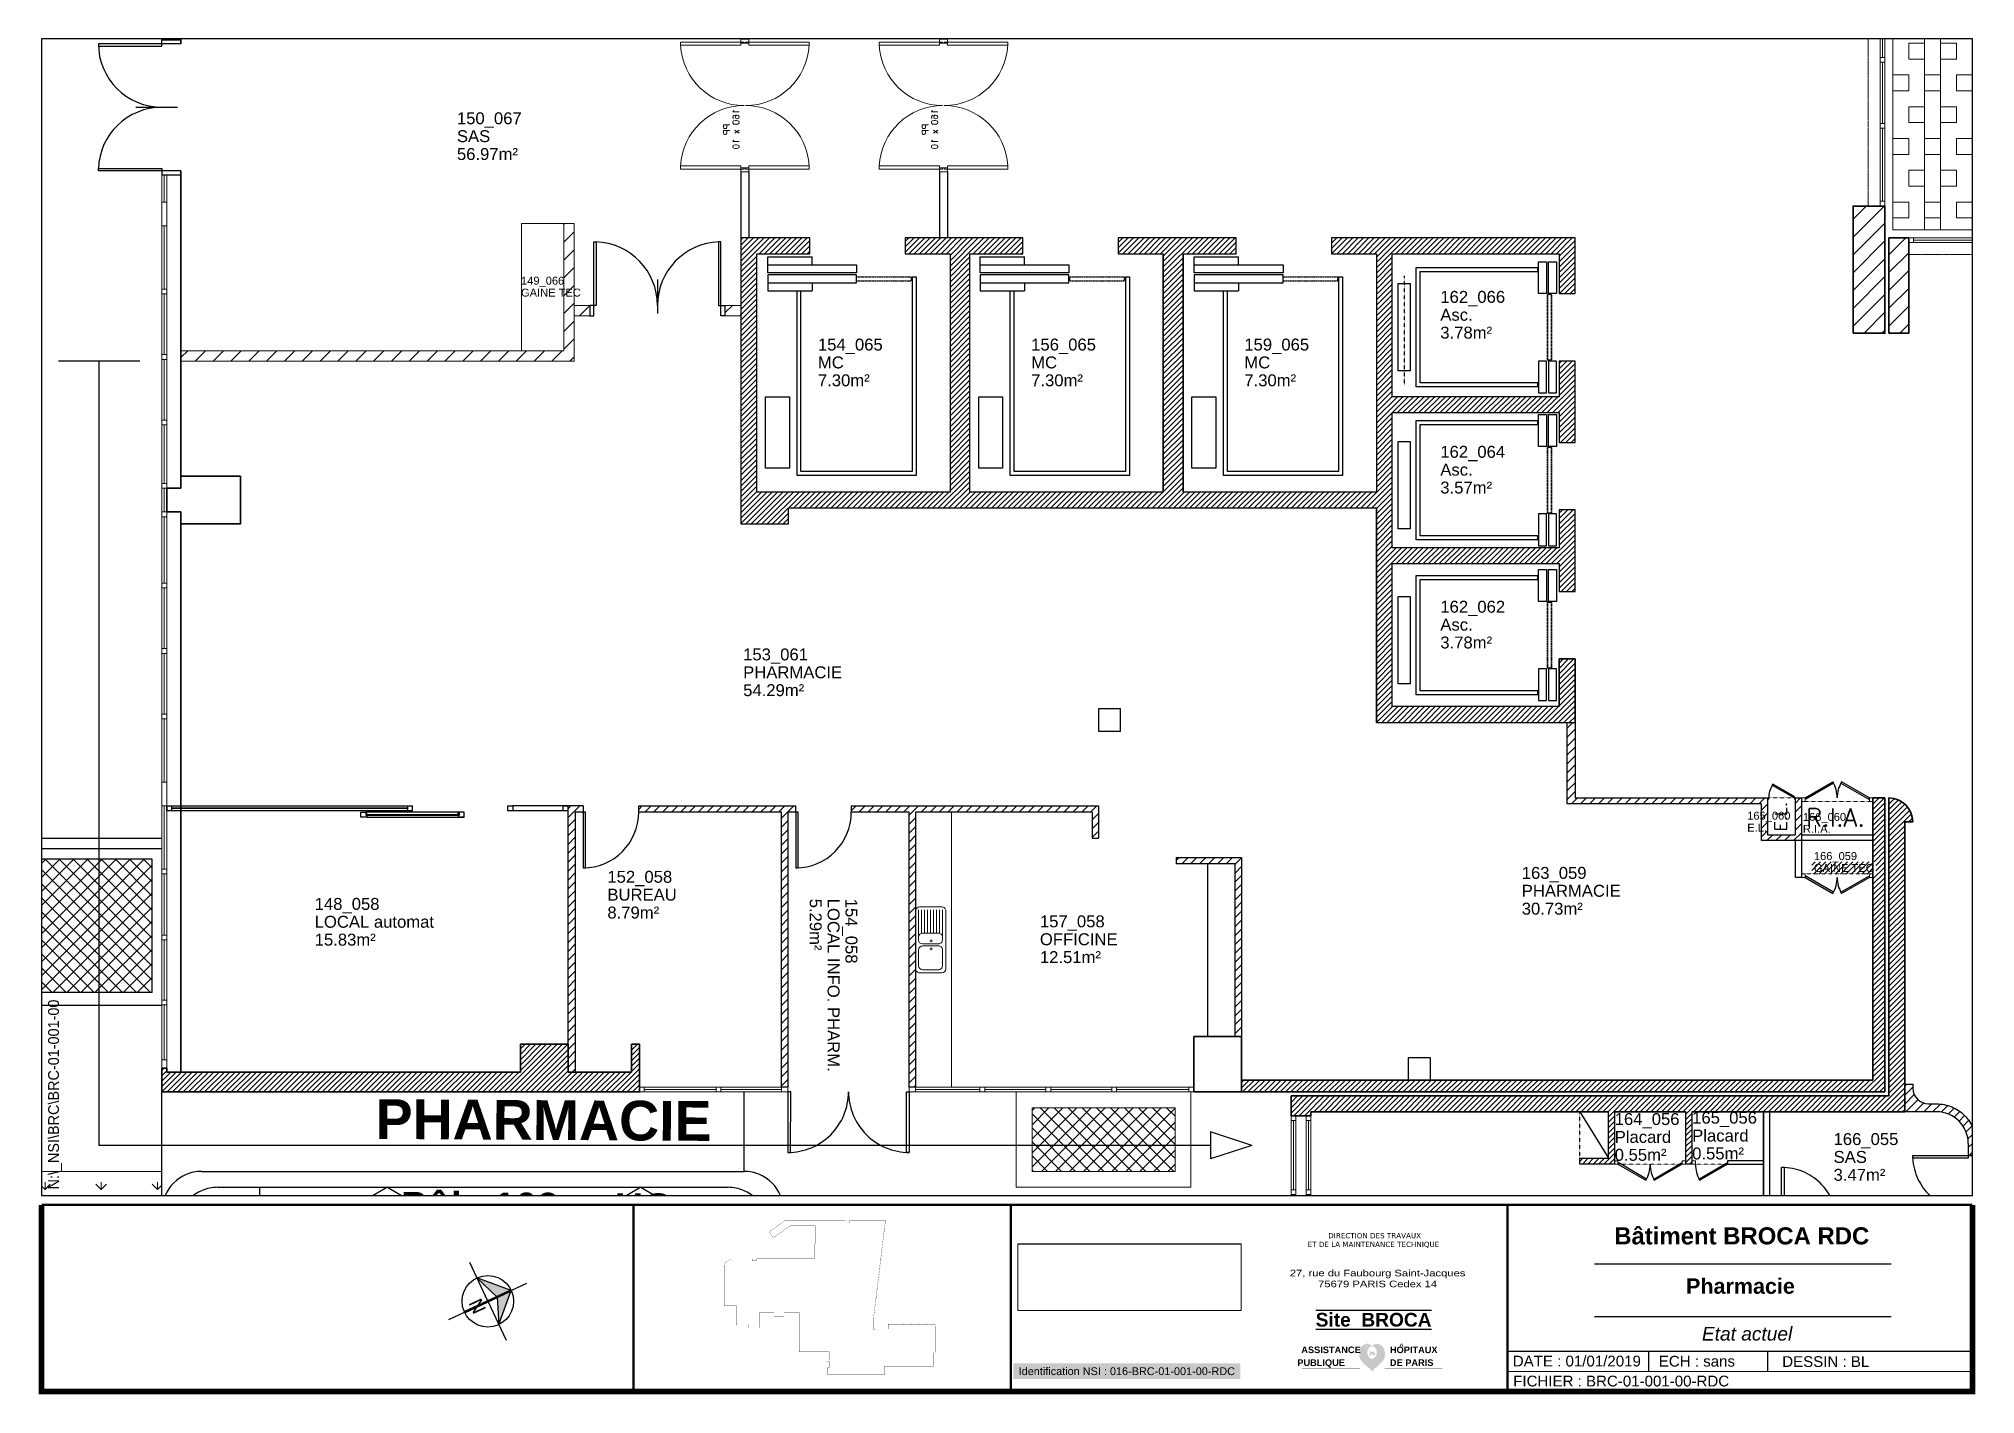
# Paper-space layout 'A3_Pharma_PUI' of a CAD drawing. Header units: metres, sheet in millimetres. Extents: x 1 to 411, y 0 to 287.
# The model-space entities are those that its viewports show. They can reach past a viewport. Long polylines and large blocks are cut down to what shows.
import ezdxf
from ezdxf.enums import TextEntityAlignment as Align

# ---------------------------------------------------------------- set-up
doc = ezdxf.new("R2010")
doc.units = ezdxf.units.M
doc.header["$LTSCALE"] = 5
for name, pattern in [('CACHÉ', [0.25, 0.125, -0.125]), ('CONTINU', [0]), ('DISCONTINU', [0.75, 0.5, -0.25]), ('POINTILLÉS', [0.1, 0.05, -0.05])]:
    doc.linetypes.add(name, pattern=pattern)
doc.layers.get('0').update_dxf_attribs({"lineweight": 0})
for name, color, linetype, lineweight in [('004 cloisons', 7, 'Continuous', 5), ('006 porte à batteuse', 7, 'Continuous', 0), ('007 Fenêtres', 4, 'Continuous', 0), ('007 porte à batteuse', 7, 'Continuous', 0), ('00_tx_rep_local', 7, 'Continuous', 5), ('800 Espace-vert', 8, 'Continuous', 5), ('_AC2R-PRO-MACONNERIE-130 mm', 7, 'Continuous', 18), ('A_chass', 4, 'Continuous', 20), ('A_MURS_STRU', 7, 'Continuous', 35), ('A_SANI', 5, 'Continuous', 20)]:
    doc.layers.add(name, color=color, linetype=linetype, lineweight=lineweight)
for name, color, linetype in [('00_Fmult', 7, 'Continuous'), ('A_ACCÈS', 7, 'CONTINU'), ('A_Etiqu_Gaine', 7, 'Continuous'), ('A_Etiqu_Gaine_ancien', 7, 'Continuous'), ('A_Etiqu_Gaine_code', 7, 'Continuous'), ('A_Etiqu_Local', 7, 'Continuous'), ('A_HACH_CLOIS', 7, 'CONTINU'), ('A_HACH_STRUC', 7, 'Continuous'), ('A_MUR_CLOI', 7, 'Continuous'), ('A_MURS_CLOI', 7, 'Continuous'), ('A_PORT', 7, 'Continuous'), ('Logo', 7, 'CONTINU'), ('Z_Zone_Service', 5, 'Continuous')]:
    doc.layers.add(name, color=color, linetype=linetype)
doc.styles.add('ANN', font='ARIALN.TTF', dxfattribs={"width": 1.5, "height": 0.1})
doc.styles.add('ARIAL', font='arial.ttf', dxfattribs={"height": 30})
doc.styles.add('Attribut', font='arial.ttf')
doc.styles.add('ROMANS', font='ROMANS')
doc.styles.add('ROMANS8', font='romans8', dxfattribs={"height": 10})
doc.styles.add('STYLE1', font='arial.ttf', dxfattribs={"height": 0.5})
doc.styles.add('TEXT_1', font='arial.ttf', dxfattribs={"height": 0.1})
picture_1 = doc.add_image_def('image1.jpg', size_in_pixel=(1654, 472))

psp = doc.layouts.new('A3_Pharma_PUI')

# ---------------------------------------------------------------- texts
at = {"insert": (2.75, 43.05), "char_height": 2.2861, "width": 244.7961, "attachment_point": 1, "rotation": 90}
psp.add_mtext('N:\\\\_NSI\\\\BRC\\\\BRC-01-001-00', dxfattribs=at)
at = {"layer": '00_Fmult', "style": 'STYLE1'}
for s, height, p in [('DATE : 01/01/2019 ', 2.2861, (313.32, 6.67)), ('ECH : sans', 2.286, (344.28, 6.64)), ('DESSIN : BL', 2.2861, (370.45, 6.56)), ('FICHIER : BRC-01-001-00-RDC', 2.2861, (313.41, 2.43))]:
    psp.add_text(s, height=height, dxfattribs=at).set_placement(p, align=Align.MIDDLE_LEFT)
at = {"layer": '00_Fmult', "attachment_point": 8}
for s, insert, char_height, style in [('\\pxi-1.4609;{\\fVerdana|b0|i0|c0|p34;\\C5; DIRECTION DES TRAVAUX\\PET DE LA MAINTENANCE TECHNIQUE}', (284.59, 30.67), 1.1059, 'ANN'), ('{\\fArial|b1|i0|c0|p34;Bâtiment BROCA RDC}', (361.87, 31.35), 3.6288, 'STYLE1'), ('{\\C5;27, rue du Faubourg Saint-Jacques\\P75679 PARIS Cedex 14}', (284.65, 22.31), 1.3824, 'ANN'), ('{\\fArial|b1|i0|c0|p34;\\C202;Pharmacie}', (361.59, 20.89), 3.2659, 'STYLE1'), ('{\\fArial|b1|i0|c0|p34;\\L\\OSite  BROCA}', (283.8, 13.94), 2.903, 'STYLE1'), ('{\\fArial|b0|i1|c0|p34;\\C4;Etat actuel}', (363, 10.97), 2.903, 'STYLE1')]:
    psp.add_mtext(s, dxfattribs=dict(at, insert=insert, char_height=char_height, style=style))
at = {"layer": '00_Fmult', "insert": (231.48, 3.67), "char_height": 1.6508, "attachment_point": 8, "style": 'STYLE1', "bg_fill": 1, "box_fill_scale": 1.5, "bg_fill_color": 51, "bg_fill_transparency": 0}
psp.add_mtext('{\\C194;Identification NSI : 016-BRC-01-001-00-RDC\\C6; }', dxfattribs=at)

msp = doc.modelspace()

# ---------------------------------------------------------------- texts
at = {"layer": '00_tx_rep_local', "color": 8, "linetype": 'Continuous', "style": 'ROMANS'}
msp.add_text('E.L.', height=0.153, rotation=90, dxfattribs=at).set_placement((165.458, 59.582))
msp.add_text('R.I.A.', height=0.225, dxfattribs=at).set_placement((165.698, 59.642))
at = {"layer": 'Z_Zone_Service', "color": 8, "width": 19, "attachment_point": 1, "rotation": 359.6574, "style": 'TEXT_1'}
for s, insert, char_height in [('{\\fArial|b1|i0|c0|p34;PHARMACIE}', (147.695, 56.208), 0.5), ('{\\fArial|b1|i0|c0|p34;Pôle 102  -  UG }', (148.016, 55.041), 0.35)]:
    msp.add_mtext(s, dxfattribs=dict(at, insert=insert, char_height=char_height))

# ---------------------------------------------------------------- blocks, each defined once
blk = doc.blocks.new('Rosev_2')
h = blk.add_hatch(color=8)
h.dxf.hatch_style = 1
h.paths.add_polyline_path([(-0.292, 0.723), (-0.712, -0.265), (-0.286, -0.093)])
h.paths.add_polyline_path([(-0.27, -0.131), (-0.696, -0.304), (0.292, -0.723)])
for p, q in [((0, 0), (-0.487, 1.205)), ((-0.292, 0.723), (-0.723, -0.292)), ((-0.285, -0.115), (-0.292, 0.723)), ((1.205, 0.487), (-1.205, -0.487)), ((0.715, 0.311), (-0.712, -0.265)), ((0.731, 0.273), (-0.696, -0.304)), ((0, 0), (0.487, -1.205)), ((-0.723, -0.292), (0.292, -0.723)), ((0.292, -0.723), (-0.285, -0.115))]:
    blk.add_line(p, q)
blk.add_circle((0, 0), 0.78)
at = {"style": 'ARIAL'}
blk.add_text('N', height=0.416, rotation=112, dxfattribs=at).set_placement((0.516, 0.208), align=Align.CENTER)
blk = doc.blocks.new('Logo_AP-HP_2010')
h = blk.add_hatch(color=5)
h.dxf.hatch_style = 1
h.paths.add_polyline_path([(15.26, 3.54, 0.087951), (15.2, 3.58, 0.077698), (15.12, 3.61, 0.03026), (14.91, 3.63, 0.064219), (14.74, 3.62, 0.053297), (14.54, 3.55, -0.035265), (14.4, 3.73, -0.035265), (14.29, 3.92, -0.038017), (14.19, 4.15, -0.033638), (14.14, 4.36, -0.047979), (14.34, 4.58, -0.080912), (14.54, 4.71, -0.061688), (14.85, 4.8, 0.082171), (14.42, 5.12, 0.104414), (14.01, 5.23, 0.004443), (13.97, 5.23, -0.052513), (13.99, 5.44, -0.052513), (14.05, 5.65, -0.024915), (14.09, 5.74, -0.024915), (14.14, 5.82), (14.03, 5.79, 0.023369), (13.99, 5.71, 0.023369), (13.95, 5.63, 0.05238), (13.9, 5.44, 0.05238), (13.89, 5.23, 0.051008), (13.42, 5.19, 0.090273), (13.04, 5.04, 0.070397), (12.64, 4.71, 0.074613), (12.38, 4.31, 0.054663), (12.18, 3.74, 0.057344), (12.13, 3.17, 0.038155), (12.18, 2.55, 0.062487), (12.29, 2.19, 0.038104), (12.54, 1.73, 0.051084), (12.78, 1.42, 0.010974), (13.14, 1.07, 0.010897), (13.51, 0.73, 0.014069), (13.83, 0.47, -0.009376), (14.31, 0.09, -0.043401), (14.53, -0.13, -0.022183), (14.9, -0.61, -0.022183), (15.26, -0.12, -0.043401), (15.47, 0.1, -0.009376), (15.94, 0.49, 0.014069), (16.26, 0.75, 0.010897), (16.62, 1.1, 0.010974), (16.98, 1.46, 0.051084), (17.21, 1.77, 0.038104), (17.45, 2.24, 0.062487), (17.56, 2.6, 0.038155), (17.6, 3.21, 0.057344), (17.53, 3.78, 0.054663), (17.33, 4.35, 0.074613), (17.05, 4.75, 0.070397), (16.66, 5.07, 0.090273), (16.26, 5.22, 0.064201), (15.68, 5.25, 0.104414), (15.27, 5.13, 0.082171), (14.85, 4.8, -0.061688), (15.15, 4.72, -0.080912), (15.36, 4.59, -0.051096), (15.58, 4.36, -0.052273), (15.74, 4.09, -0.097488), (15.87, 3.59, -0.091605), (15.81, 3.04, -0.052863), (15.68, 2.74, -0.047118), (15.47, 2.45, -0.087865), (15.24, 2.26, -0.067468), (14.88, 2.11, -0.067468), (14.52, 2.25, -0.087865), (14.28, 2.43, -0.047118), (14.07, 2.72, -0.052863), (13.93, 3.02, -0.091605), (13.85, 3.57, -0.097488), (13.97, 4.07, -0.037175), (14.08, 4.27, 0.028309), (14.14, 4.06, 0.028309), (14.22, 3.87, 0.032302), (14.35, 3.66, 0.032302), (14.5, 3.47, 0.048008), (14.4, 3.33, 0.048008), (14.34, 3.17, 0.065182), (14.3, 2.94, 0.065182), (14.32, 2.7, 0.05645), (14.42, 2.76, 0.009836), (14.44, 2.78), (14.52, 2.85, 0.112168), (14.62, 3.07, 0.115868), (14.62, 3.31, 0.064855), (14.8, 3.12, 0.064855), (15.02, 2.99, 0.065591), (15.27, 2.92, 0.065591), (15.54, 2.91, 0.07043), (15.49, 3.17, 0.082203), (15.39, 3.37, 0.028832)])
h.paths.add_polyline_path([(13.55, 4.72, -1), (13.78, 4.72, -1)], flags=16)
at = {"color": 5, "const_width": 0.122}
for points in [[(12.27, 0), (0, 0)], [(29.78, 0), (17.51, 0)]]:
    blk.add_lwpolyline(points, dxfattribs=at)
at = {"color": 5, "char_height": 1.4, "attachment_point": 1, "style": 'ARIAL'}
for s, width, insert in [('\\pxqd;{\\fArial|b1|i0|c0|p34;ASSISTANCE}', 10.3743, (-0.15, 4.72)), ('\\pxqd;{\\fArial|b1|i0|c0|p34;HOPITAUX}', 12.471, (18.64, 4.72)), ('\\pxqd;{\\fArial|b1|i0|c0|p34;PUBLIQUE}', 12.2862, (-0.99, 2)), ('\\pxqd;{\\fArial|b1|i0|c0|p34;DE PARIS}', 12.471, (18.64, 2))]:
    blk.add_mtext_dynamic_manual_height_columns(s, width=width, gutter_width=20, heights=[0], dxfattribs=dict(at, insert=insert))
at = {"insert": (20.7, 5.36), "char_height": 1, "width": 5.387, "attachment_point": 1, "style": 'ARIAL'}
blk.add_mtext('{\\fArial|b1|i0|c0|p34;\\C5;^ }', dxfattribs=at)
blk = doc.blocks.new('LOGAPHP_2010')
blk.add_blockref('Logo_AP-HP_2010', (-259.22, -180.76))
blk = doc.blocks.new('BROCA0P-G161')
at = {"layer": '004 cloisons', "color": 6, "linetype": 'Continuous'}
for p, q in [((57.039993, 36.290001), (57.039993, 29.409998)), ((57.07, 36.290001), (57.07, 35.369999)), ((57.100006, 36.290001), (57.099998, 29.409994)), ((57.069992, 35.309998), (57.069992, 34.539997)), ((57.069992, 34.48), (57.069992, 33.709995)), ((57.069992, 33.649998), (57.069992, 32.879997)), ((57.069992, 32.82), (57.069992, 32.049999)), ((57.069992, 31.990002), (57.069992, 31.220001)), ((57.069992, 31.160004), (57.069992, 30.389999)), ((57.069992, 30.330002), (57.069992, 29.409994))]:
    blk.add_line(p, q, dxfattribs=at)
at = {"layer": '004 cloisons', "color": 7, "linetype": 'Continuous'}
for points in [[(57.040001, 36.349998), (57.099998, 36.349998), (57.100006, 36.290001), (57.039993, 36.290001)], [(57.040009, 35.369999), (57.100006, 35.369995), (57.100014, 35.310001), (57.040001, 35.309998)], [(57.040001, 34.539997), (57.099998, 34.539993), (57.100006, 34.48), (57.039993, 34.479996)], [(57.040001, 33.709995), (57.099998, 33.709995), (57.100006, 33.649998), (57.039993, 33.649998)], [(57.039993, 32.879997), (57.100006, 32.879997), (57.099998, 32.82), (57.040001, 32.82)], [(57.040001, 32.049999), (57.099998, 32.049999), (57.100006, 31.990002), (57.039993, 31.990002)], [(57.040001, 31.220001), (57.099998, 31.219997), (57.100006, 31.160004), (57.039993, 31.16)], [(57.039993, 30.389999), (57.099991, 30.389999), (57.099998, 30.330002), (57.039986, 30.330002)], [(57.039993, 29.409998), (57.099998, 29.409994), (57.099998, 29.35), (57.039993, 29.349997)]]:
    blk.add_lwpolyline(points, close=True, dxfattribs=at)
blk = doc.blocks.new('BROCA0P-G298')
at = {"layer": '004 cloisons', "color": 6, "linetype": 'Continuous'}
for p, q in [((58.330002, 28.919998), (57.459999, 28.919998)), ((64.240005, 28.889984), (57.459999, 28.889992)), ((64.240005, 28.949997), (57.460003, 28.949997)), ((59.160004, 28.919998), (58.389999, 28.919998)), ((59.990002, 28.919998), (59.220001, 28.919998)), ((60.82, 28.919998), (60.049999, 28.919998)), ((61.649998, 28.919998), (60.879997, 28.919998)), ((62.48, 28.919994), (61.709995, 28.919994)), ((63.309998, 28.919994), (62.539997, 28.919994)), ((64.240005, 28.919991), (63.369999, 28.919991))]:
    blk.add_line(p, q, dxfattribs=at)
at = {"layer": '004 cloisons', "color": 7, "linetype": 'Continuous'}
for points in [[(57.460003, 28.949997), (57.459999, 28.889992), (57.400005, 28.889992), (57.400002, 28.949997)], [(58.389999, 28.949993), (58.389999, 28.889996), (58.330002, 28.889988), (58.330002, 28.950001)], [(59.220001, 28.949989), (59.219997, 28.889992), (59.160004, 28.889984), (59.16, 28.949997)], [(60.049999, 28.949986), (60.049999, 28.889988), (59.990002, 28.88998), (59.990002, 28.949993)], [(60.879997, 28.949997), (60.879997, 28.889984), (60.82, 28.889992), (60.82, 28.949989)], [(61.709995, 28.949989), (61.709995, 28.889992), (61.649998, 28.889984), (61.649998, 28.949997)], [(62.539997, 28.949986), (62.539993, 28.889988), (62.48, 28.88998), (62.479996, 28.949993)], [(63.369999, 28.949982), (63.369995, 28.889984), (63.310001, 28.889977), (63.309998, 28.949989)], [(64.300003, 28.949989), (64.300003, 28.889992), (64.240005, 28.889984), (64.240005, 28.949997)]]:
    blk.add_lwpolyline(points, close=True, dxfattribs=at)
blk = doc.blocks.new('A$C4FA678C5')
blk.add_line((0.85, 0.457), (0.85, 0.026))
at = {"linetype": 'Continuous', "flags": 128}
for points in [[(0.05, 0.13), (0.05, 0.93), (0.08, 0.93), (0.08, 0.13), (0.05, 0.13)], [(1.65, 0.13), (1.65, 0.93), (1.62, 0.93), (1.62, 0.13), (1.65, 0.13)], [(0.05, 0), (0.05, 0.13), (0, 0.13), (0, 0), (0.05, 0)], [(1.65, 0), (1.65, 0.13), (1.7, 0.13), (1.7, 0), (1.65, 0)]]:
    blk.add_lwpolyline(points, dxfattribs=at)
at = {"linetype": 'Continuous'}
for centre, start, end in [((0.05, 0.13), 359.9968, 88.1272), ((1.65, 0.13), 91.8728, 180.0032)]:
    blk.add_arc(centre, 0.8, start, end, dxfattribs=at)
blk = doc.blocks.new('A$C398B62A6')
blk.add_line((-56.4, -85), (-3.9, -85))
at = {"linetype": 'Continuous'}
for points in [[(0, -5), (-23.7, -5), (-23.7, 0), (0, 0), (0, -5)], [(-23.7, -5), (-103.7, -5), (-103.7, -8), (-23.7, -8), (-23.7, -5)], [(-23.7, -165), (-103.7, -165), (-103.7, -162), (-23.7, -162), (-23.7, -165)], [(0, -165), (-23.7, -165), (-23.7, -170), (0, -170), (0, -165)]]:
    blk.add_lwpolyline(points, dxfattribs=at)
for centre, start, end in [((-23.7, -5), 180, 270), ((-23.7, -165), 89.9968, 178.1272)]:
    blk.add_arc(centre, 80, start, end, dxfattribs=at)
blk = doc.blocks.new('A_Etiqu_Local')
at = {"style": 'Attribut', "flags": 1}
for tag, p in [('CODE_HOPITAL', (-0.446, 1.632)), ('CODE_SITE', (-0.446, 1.407)), ('CODE_BATIMENT', (-0.446, 1.182)), ('CODE_SECTEUR', (-0.446, 0.957)), ('CODE_ETAGE', (-0.446, 0.732)), ('NOM_NORMALISE', (-0.446, -0.843)), ('SECTEUR_ACTIVITE', (-0.446, -1.068)), ('SOUS_SECTEUR_ACTIVITE', (-0.446, -1.293)), ('VOLUME', (-0.446, -1.518)), ('SERVICE', (-0.446, -1.743)), ('CODE_UG', (-0.446, -1.968)), ('CODE_UA', (-0.446, -2.193)), ('CODE_POLE', (-0.446, -2.418)), ('OCCUPANT_EXTERNE', (-0.446, -2.643)), ('DISPONIBILITE', (-0.446, -2.868)), ('ACCES_HANDICAPES', (-0.446, -3.093)), ('NATURE_SOL', (-0.446, -3.318)), ('RISQUE_LABORATOIRE', (-0.446, -3.543)), ('AMIANTE', (-0.446, -3.768))]:
    blk.add_attdef(tag, p, '', height=0.15, dxfattribs=at)
at = {"layer": 'A_Etiqu_Local', "style": 'Attribut'}
for tag, p in [('CODE_PIECE', (-0.446, 0.282)), ('NOM_USAGE', (-0.446, 0.057)), ('SURFACE', (-0.446, -0.168))]:
    blk.add_attdef(tag, p, '', height=0.15, dxfattribs=at)
blk = doc.blocks.new('A_Etiqu_Gaine')
at = {"style": 'Attribut', "flags": 1}
for tag, p in [('CODE_HOPITAL', (-0.432, 0.865)), ('CODE_SITE', (-0.432, 0.715)), ('CODE_BATIMENT', (-0.432, 0.565)), ('CODE_SECTEUR', (-0.432, 0.415)), ('CODE_ETAGE', (-0.432, 0.265)), ('NOM_NORMALISE', (-0.432, -0.335)), ('SECTEUR_ACTIVITE', (-0.432, -0.485)), ('SOUS_SECTEUR_ACTIVITE', (-0.432, -0.635)), ('SURFACE', (-0.432, -0.785)), ('CODE_UG', (-0.432, -0.935)), ('AMIANTE', (-0.432, -1.235)), ('CODE_POLE', (-0.432, -1.085))]:
    blk.add_attdef(tag, p, '', height=0.1, dxfattribs=at)
at = {"layer": 'A_Etiqu_Gaine', "style": 'Attribut'}
blk.add_attdef('NOM_USAGE', (-0.432, -0.185), '', height=0.1, dxfattribs=at)
at = {"layer": 'A_Etiqu_Gaine_ancien', "style": 'Attribut'}
blk.add_attdef('CODE_PIECE_ANCIEN', (-0.432, 0.115), '', height=0.1, dxfattribs=at)
at = {"layer": 'A_Etiqu_Gaine_code', "style": 'Attribut'}
blk.add_attdef('CODE_PIECE', (-0.432, -0.035), '', height=0.1, dxfattribs=at)
blk = doc.blocks.new('P160b10')
for p, q in [((-0.1, 0), (0, 0)), ((0, 0), (0, -0.05)), ((-0.859, -0.035), (-0.1, -0.035)), ((-0.859, -0.075), (-0.859, -0.035)), ((-0.859, -0.075), (-0.1, -0.075)), ((-0.1, 0), (-0.1, -0.035)), ((-0.1, -0.035), (-0.06, -0.035)), ((-0.1, -0.035), (-0.1, -0.075)), ((-0.06, -0.035), (-0.06, -0.05)), ((-0.06, -0.05), (0, -0.05)), ((-0.859, -1.595), (-0.859, -1.635)), ((-0.859, -1.595), (-0.1, -1.595)), ((-0.859, -1.635), (-0.1, -1.635)), ((-0.1, -1.635), (-0.1, -1.595)), ((-0.1, -1.635), (-0.06, -1.635)), ((-0.1, -1.67), (-0.1, -1.635)), ((-0.1, -1.67), (0, -1.67)), ((-0.06, -1.635), (-0.06, -1.62)), ((-0.06, -1.62), (0, -1.62)), ((0, -1.67), (0, -1.62))]:
    blk.add_line(p, q)
for centre, start, end in [((-0.06, -0.035), 182.866, 270), ((-0.06, -1.635), 90, 177.134)]:
    blk.add_arc(centre, 0.8, start, end)
at = {"style": 'ROMANS8', "text_generation_flag": 4}
for tag, p in [('DEF', (-0.239, -1.136)), ('DIM', (-0.122, -1.131))]:
    blk.add_attdef(tag, text='', height=0.08, rotation=270, dxfattribs=at).set_placement(p, align=Align.CENTER)

# ---------------------------------------------------------------- hatches: boundary and pattern name
at = {"layer": '800 Espace-vert', "linetype": 'Continuous'}
h = msp.add_hatch(dxfattribs=at)
h.set_pattern_fill('ANSI37', color=8, style=0)
h.set_pattern_definition([(45, (109.35567, 38.80848), (-0.08838835, 0.08838835), []), (135, (109.35567, 38.80848), (-0.08838835, -0.08838835), [])])
h.paths.add_polyline_path([(155.956, 56.099), (155.956, 55.299), (157.756, 55.299), (157.756, 56.099)])
at = {"layer": '800 Espace-vert'}
h = msp.add_hatch(dxfattribs=at)
h.set_pattern_fill('GRASS', color=8, scale=0.5, style=0)
h.set_pattern_definition([(90, (109.5912, 38.09946), (-0.3535534, 0.3535534), [0.09375, -0.613357]), (45, (109.5912, 38.09946), (-0.3535534, 0.3535534), [0.09375, -0.40625]), (135, (109.5912, 38.09946), (-0.3535534, -0.3535534), [0.09375, -0.40625])])
h.paths.add_polyline_path([(145.004, 55.299), (142.781, 55.299), (142.781, 42.929), (145.004, 42.929)])
at = {"layer": '800 Espace-vert', "linetype": 'Continuous'}
h = msp.add_hatch(dxfattribs=at)
h.set_pattern_fill('DOTS', color=8, style=0)
h.set_pattern_definition([(0, (109.77227, 38.099466), (0.03125, 0.0625), [0, -0.0625])])
h.paths.add_polyline_path([(158.971, 54.942), (158.371, 54.942), (158.371, 54.541), (158.971, 54.541)])
at = {"layer": 'A_HACH_CLOIS'}
h = msp.add_hatch(dxfattribs=at)
h.set_pattern_fill('ANSI31', color=8, scale=0.015, style=0)
h.paths.add_polyline_path([(153.158, 67.049), (152.291, 67.049), (152.291, 63.449), (152.891, 63.449), (152.891, 63.649), (160.291, 63.649), (160.291, 60.949), (162.791, 60.949), (162.791, 61.749), (162.591, 61.749), (162.591, 61.149), (160.491, 61.149), (160.491, 62.949), (162.591, 62.949), (162.591, 62.599), (162.791, 62.599), (162.791, 63.624), (162.591, 63.624), (162.591, 63.149), (160.491, 63.149), (160.491, 64.849), (162.591, 64.849), (162.591, 64.474), (162.791, 64.474), (162.791, 65.499), (162.591, 65.499), (162.591, 65.049), (160.491, 65.049), (160.491, 66.849), (162.591, 66.849), (162.591, 66.349), (162.791, 66.349), (162.791, 67.049), (159.725, 67.049), (159.725, 66.849), (160.291, 66.849), (160.291, 63.849), (157.858, 63.849), (157.858, 66.849), (158.525, 66.849), (158.525, 67.049), (157.041, 67.049), (157.041, 66.849), (157.608, 66.849), (157.608, 63.849), (155.174, 63.849), (155.174, 66.849), (155.841, 66.849), (155.841, 67.049), (154.358, 67.049), (154.358, 66.849), (154.924, 66.849), (154.924, 63.849), (152.491, 63.849), (152.491, 66.849), (153.158, 66.849)])
h = msp.add_hatch(dxfattribs=at)
h.set_pattern_fill('ANSI31', color=8, scale=0.015, style=0)
edge = h.paths.add_edge_path()
edge.add_line((166.941, 56.399), (166.941, 59.699))
edge.add_line((166.941, 59.699), (167.041, 59.699))
edge.add_arc((166.741, 59.699), 0.3, 360, 450)
edge.add_line((166.741, 59.999), (166.741, 56.249))
edge.add_line((166.741, 56.249), (159.216, 56.249))
edge.add_line((159.216, 56.249), (159.216, 55.999))
edge.add_line((159.216, 55.999), (159.276, 55.999))
edge.add_line((159.276, 55.999), (159.466, 55.999))
edge.add_line((159.466, 55.999), (159.466, 56.049))
edge.add_line((159.466, 56.049), (163.211, 56.049))
edge.add_line((163.211, 56.049), (163.211, 55.464))
edge.add_line((163.211, 55.464), (162.85, 55.464))
edge.add_line((162.85, 55.464), (162.85, 55.389))
edge.add_line((162.85, 55.389), (163.211, 55.389))
edge.add_line((163.211, 55.389), (163.286, 55.389))
edge.add_line((163.286, 55.389), (163.286, 55.434))
edge.add_line((163.286, 55.434), (163.286, 56.049))
edge.add_line((163.286, 56.049), (164.186, 56.049))
edge.add_line((164.186, 56.049), (164.186, 55.389))
edge.add_line((164.186, 55.389), (164.261, 55.389))
edge.add_line((164.261, 55.389), (164.261, 55.434))
edge.add_line((164.261, 55.434), (164.261, 56.049))
edge.add_line((164.261, 56.049), (166.941, 56.049))
edge.add_line((166.941, 56.049), (166.941, 56.399))
h.paths.add_polyline_path([(166.691, 59.999), (166.541, 59.999), (166.541, 56.449), (158.591, 56.449), (158.591, 56.299), (166.691, 56.299)])
h.paths.add_polyline_path([(164.544, 56.049), (165.161, 56.049), (165.097, 56.049), (164.367, 56.049)], flags=17)
h.paths.add_polyline_path([(165.771, 59.041), (166.576, 59.041), (166.576, 59.196), (165.771, 59.196)], flags=17)
h = msp.add_hatch(dxfattribs=at)
h.set_pattern_fill('ANSI31', color=8, scale=0.025, style=0)
h.paths.add_polyline_path([(150.305, 59.899), (150.205, 59.899), (150.205, 59.819), (150.305, 59.819)])
h.paths.add_polyline_path([(150.205, 56.549), (150.116, 56.549), (150.116, 59.899), (150.205, 59.899)])
h = msp.add_hatch(dxfattribs=at)
h.set_pattern_fill('ANSI31', color=8, scale=0.025, style=0)
h.paths.add_polyline_path([(151.005, 59.819), (152.981, 59.819), (152.981, 59.899), (151.005, 59.899)])
h.paths.add_polyline_path([(152.881, 56.359), (152.801, 56.359), (152.801, 59.819), (152.881, 59.819)])
h = msp.add_hatch(dxfattribs=at)
h.set_pattern_fill('ANSI31', color=8, scale=0.025, style=0)
h.paths.add_polyline_path([(156.791, 59.899), (153.681, 59.899), (153.681, 59.819), (156.791, 59.819)])
h.paths.add_polyline_path([(156.711, 59.494), (156.791, 59.494), (156.791, 59.819), (156.711, 59.819)])
h.paths.add_polyline_path([(154.491, 59.819), (154.411, 59.819), (154.411, 56.359), (154.491, 56.359)])
h = msp.add_hatch(dxfattribs=at)
h.set_pattern_fill('ANSI31', color=8, scale=0.025, style=0)
h.paths.add_polyline_path([(157.771, 59.169), (157.771, 59.249), (158.591, 59.249), (158.591, 56.999), (158.511, 56.999), (158.511, 59.169)])
h = msp.add_hatch(dxfattribs=at)
h.set_pattern_fill('ANSI31', color=8, scale=0.015, style=0)
h.paths.add_polyline_path([(145.004, 56.299), (145.004, 56.599), (145.064, 56.599), (145.064, 56.549), (149.516, 56.549), (149.516, 56.899), (150.116, 56.899), (150.116, 56.549), (150.916, 56.549), (150.916, 56.899), (151.016, 56.899), (151.016, 56.299), (150.036, 56.299)])
h = msp.add_hatch(dxfattribs=at)
h.set_pattern_fill('ANSI31', color=8, scale=0.025, style=0)
h.paths.add_polyline_path([(167.341, 56.149), (167.241, 56.149, -0.414208), (167.041, 56.349), (167.041, 56.399), (166.941, 56.399), (166.941, 56.049), (167.341, 56.049, -0.414212), (167.741, 55.649), (167.741, 55.499), (167.841, 55.499), (167.841, 55.649, 0.414214)])
at = {"layer": 'A_HACH_STRUC'}
h = msp.add_hatch(dxfattribs=at)
h.set_pattern_fill('ANSI31', color=8, scale=0.05)
h.paths.add_polyline_path([(166.691, 66.449), (166.291, 66.449), (166.291, 65.849), (166.691, 65.849), (166.691, 65.969), (166.691, 65.969)])
h.paths.add_polyline_path([(166.691, 66.929), (166.691, 67.449), (166.291, 67.449), (166.291, 66.449), (166.691, 66.449)])
h.paths.add_polyline_path([(166.991, 66.449), (166.741, 66.449), (166.741, 65.849), (166.991, 65.849)])
h.paths.add_polyline_path([(166.991, 67.049), (166.741, 67.049), (166.741, 66.449), (166.991, 66.449)])
at = {"layer": 'A_MUR_CLOI'}
h = msp.add_hatch(dxfattribs=at)
h.set_pattern_fill('ANSI31', color=8, scale=0.05)
h.paths.add_polyline_path([(150.191, 65.499), (145.241, 65.499), (145.241, 65.629), (150.061, 65.629), (150.061, 67.229), (150.191, 67.229)])
h = msp.add_hatch(dxfattribs=at)
h.set_pattern_fill('ANSI31', color=8, scale=0.05)
h.paths.add_polyline_path([(150.391, 66.199), (150.191, 66.199), (150.191, 66.069), (150.391, 66.069)])
h.paths.add_polyline_path([(152.091, 66.199), (152.291, 66.199), (152.291, 66.069), (152.091, 66.069)])
at = {"layer": 'A_MURS_CLOI'}
h = msp.add_hatch(dxfattribs=at)
h.set_pattern_fill('ANSI31', color=8, scale=0.025, style=0)
h.paths.add_polyline_path([(162.691, 60.949), (162.791, 60.949), (162.791, 59.999), (165.214, 59.999), (165.214, 59.537), (165.566, 59.537), (165.566, 59.999), (165.641, 59.999), (165.641, 59.462), (165.139, 59.462), (165.139, 59.924), (162.691, 59.924)])
edge = h.paths.add_edge_path(flags=17)
edge.add_line((165.139, 59.924), (162.691, 59.924))
h = msp.add_hatch(dxfattribs=at)
h.set_pattern_fill('ANSI37', color=8, style=0)
h.set_pattern_definition([(45, (109.8625, 38.09946), (-0.08838835, 0.08838835), []), (135, (109.8625, 38.09946), (-0.08838835, -0.08838835), [])])
h.paths.add_polyline_path([(144.882, 57.549), (143.382, 57.549), (143.382, 59.229), (144.882, 59.229)])
at = {"layer": 'Z_Zone_Service'}
h = msp.add_hatch(dxfattribs=at)
h.set_pattern_fill('ANGLE', color=256)
h.set_pattern_definition([(0, (0, 0), (0, 6.985), [5.08, -1.905]), (90, (0, 0), (-6.985, 4e-16), [5.08, -1.905])])
h.paths.add_polyline_path([(158.721, 55.626), (158.202, 55.797), (158.202, 55.456)])

# ---------------------------------------------------------------- linework, layer by layer
at = {"layer": '006 porte à batteuse', "color": 8, "linetype": 'CACHÉ'}
for p, q in [((165.214, 59.999), (165.566, 59.999)), ((166.496, 59.954), (165.686, 59.954)), ((165.686, 59.044), (166.496, 59.044)), ((163.331, 55.389), (164.141, 55.389)), ((164.306, 55.389), (164.707, 55.389))]:
    msp.add_line(p, q, dxfattribs=at)
at = {"layer": '006 porte à batteuse', "color": 8, "linetype": 'Continuous'}
for points in [[(165.229, 59.999), (165.229, 59.984), (165.214, 59.984), (165.214, 59.999)], [(165.566, 59.999), (165.566, 59.984), (165.551, 59.984), (165.551, 59.999)], [(165.641, 59.954), (165.641, 59.999), (165.686, 59.999), (165.686, 59.954)], [(166.496, 59.954), (166.496, 59.999), (166.541, 59.999), (166.541, 59.954)], [(165.641, 59.044), (165.641, 59), (165.686, 59), (165.686, 59.044)], [(166.496, 59.044), (166.496, 59), (166.541, 59), (166.541, 59.044)], [(163.286, 55.434), (163.286, 55.389), (163.331, 55.389), (163.331, 55.434)], [(164.141, 55.434), (164.141, 55.389), (164.186, 55.389), (164.186, 55.434)], [(164.261, 55.434), (164.261, 55.389), (164.306, 55.389), (164.306, 55.434)]]:
    msp.add_lwpolyline(points, close=True, dxfattribs=at)
at = {"layer": '007 Fenêtres', "color": 8, "linetype": 'Continuous'}
for p, q in [((145.004, 69.543), (145.004, 77.849)), ((145.064, 69.543), (145.064, 70.739)), ((145.034, 69.543), (145.034, 69.944)), ((145.004, 63.959), (145.004, 67.843)), ((145.034, 67.499), (145.034, 67.843)), ((145.064, 63.959), (145.064, 67.843)), ((145.034, 66.404), (145.034, 67.199)), ((145.034, 65.579), (145.034, 66.344)), ((145.034, 64.754), (145.034, 65.519)), ((145.034, 63.959), (145.034, 64.694)), ((145.004, 63.899), (145.004, 63.599)), ((145.034, 63.599), (145.034, 63.899)), ((145.064, 63.899), (145.064, 63.599)), ((145.004, 63.539), (145.004, 56.704)), ((145.034, 63.539), (145.034, 62.704)), ((145.064, 63.539), (145.064, 56.704)), ((145.034, 62.644), (145.034, 61.879)), ((145.034, 61.819), (145.034, 61.054)), ((145.034, 60.994), (145.034, 60.199)), ((145.034, 59.899), (145.034, 59.104)), ((145.034, 59.044), (145.034, 58.274)), ((145.034, 58.214), (145.034, 57.454)), ((145.034, 57.394), (145.034, 56.704)), ((151.076, 56.359), (152.881, 56.359)), ((151.076, 56.329), (151.981, 56.329)), ((152.041, 56.329), (152.801, 56.329)), ((154.411, 56.359), (157.931, 56.359)), ((154.941, 56.359), (154.491, 56.359)), ((154.491, 56.329), (155.301, 56.329)), ((155.361, 56.329), (156.131, 56.329)), ((156.191, 56.329), (156.961, 56.329)), ((157.021, 56.329), (157.931, 56.329)), ((151.076, 56.299), (152.881, 56.299)), ((154.411, 56.299), (157.931, 56.299)), ((159.216, 55.939), (159.216, 53.349)), ((159.246, 55.939), (159.246, 55.069)), ((159.276, 55.939), (159.276, 53.349)), ((159.406, 55.939), (159.406, 53.349)), ((159.436, 55.939), (159.436, 55.069)), ((159.466, 55.939), (159.466, 53.349)), ((159.246, 55.009), (159.246, 54.239)), ((159.436, 55.069), (159.436, 55.069)), ((159.436, 55.009), (159.436, 54.239))]:
    msp.add_line(p, q, dxfattribs=at)
for points in [[(145.004, 67.199), (145.064, 67.199), (145.064, 67.499), (145.004, 67.499)], [(145.004, 66.344), (145.064, 66.344), (145.064, 66.404), (145.004, 66.404)], [(145.004, 65.519), (145.064, 65.519), (145.064, 65.579), (145.004, 65.579)], [(145.004, 64.694), (145.064, 64.694), (145.064, 64.754), (145.004, 64.754)], [(145.004, 63.899), (145.064, 63.899), (145.064, 63.959), (145.004, 63.959)], [(145.004, 63.599), (145.064, 63.599), (145.064, 63.539), (145.004, 63.539)], [(145.004, 62.704), (145.064, 62.704), (145.064, 62.644), (145.004, 62.644)], [(145.004, 61.879), (145.064, 61.879), (145.064, 61.819), (145.004, 61.819)], [(145.004, 61.054), (145.064, 61.054), (145.064, 60.994), (145.004, 60.994)], [(145.004, 60.199), (145.064, 60.199), (145.064, 59.899), (145.004, 59.899)], [(145.004, 59.104), (145.064, 59.104), (145.064, 59.044), (145.004, 59.044)], [(145.004, 58.274), (145.064, 58.274), (145.064, 58.214), (145.004, 58.214)], [(145.004, 57.454), (145.064, 57.454), (145.064, 57.394), (145.004, 57.394)], [(145.004, 56.704), (145.064, 56.704), (145.064, 56.599), (145.004, 56.599)], [(151.016, 56.299), (151.016, 56.359), (151.076, 56.359), (151.076, 56.299)], [(151.981, 56.299), (151.981, 56.359), (152.041, 56.359), (152.041, 56.299)], [(152.801, 56.299), (152.801, 56.359), (152.881, 56.359), (152.881, 56.299)], [(154.411, 56.299), (154.411, 56.359), (154.491, 56.359), (154.491, 56.299)], [(155.301, 56.299), (155.301, 56.359), (155.361, 56.359), (155.361, 56.299)], [(156.131, 56.299), (156.131, 56.359), (156.191, 56.359), (156.191, 56.299)], [(156.961, 56.299), (156.961, 56.359), (157.021, 56.359), (157.021, 56.299)], [(157.931, 56.299), (157.931, 56.359), (157.991, 56.359), (157.991, 56.299)], [(159.216, 55.999), (159.276, 55.999), (159.276, 55.939), (159.216, 55.939)], [(159.406, 55.999), (159.466, 55.999), (159.466, 55.939), (159.406, 55.939)], [(159.216, 55.069), (159.276, 55.069), (159.276, 55.009), (159.216, 55.009)], [(159.406, 55.069), (159.466, 55.069), (159.466, 55.009), (159.406, 55.009)]]:
    msp.add_lwpolyline(points, close=True, dxfattribs=at)
at = {"layer": '007 porte à batteuse', "color": 8, "linetype": 'CACHÉ'}
for p, q in [((165.214, 59.999), (165.566, 59.999)), ((163.331, 55.389), (164.141, 55.389)), ((164.306, 55.389), (164.707, 55.389))]:
    msp.add_line(p, q, dxfattribs=at)
at = {"layer": '007 porte à batteuse', "color": 8, "linetype": 'Continuous'}
for points in [[(165.229, 59.999), (165.229, 59.984), (165.214, 59.984), (165.214, 59.999)], [(165.566, 59.999), (165.566, 59.984), (165.551, 59.984), (165.551, 59.999)], [(163.286, 55.434), (163.286, 55.389), (163.331, 55.389), (163.331, 55.434)], [(164.141, 55.434), (164.141, 55.389), (164.186, 55.389), (164.186, 55.434)], [(164.261, 55.434), (164.261, 55.389), (164.306, 55.389), (164.306, 55.434)]]:
    msp.add_lwpolyline(points, close=True, dxfattribs=at)
at = {"layer": '800 Espace-vert', "color": 8, "linetype": 'Continuous'}
for p, q in [((167.191, 74.749), (167.191, 67.15)), ((167.391, 74.749), (167.391, 67.15)), ((166.991, 69.499), (166.991, 69.299)), ((167.191, 69.499), (166.991, 69.499)), ((167.591, 69.499), (167.391, 69.499)), ((167.591, 69.499), (167.591, 69.299)), ((167.791, 69.299), (167.791, 69.499)), ((167.891, 69.499), (167.791, 69.499)), ((167.191, 69.3), (166.991, 69.3)), ((167.591, 69.3), (167.391, 69.3)), ((167.891, 69.3), (167.791, 69.3)), ((166.791, 69.099), (166.991, 69.099)), ((166.991, 69.099), (166.991, 68.899)), ((167.191, 69.099), (167.391, 69.099)), ((167.591, 69.099), (167.591, 68.899)), ((167.591, 69.099), (167.791, 69.099)), ((167.791, 68.899), (167.791, 69.099)), ((166.791, 68.899), (166.991, 68.899)), ((167.191, 68.899), (167.391, 68.899)), ((167.591, 68.899), (167.791, 68.899)), ((166.991, 68.699), (166.991, 68.499)), ((166.991, 68.699), (167.191, 68.699)), ((166.991, 68.499), (167.191, 68.499)), ((167.391, 68.699), (167.591, 68.699)), ((167.391, 68.499), (167.591, 68.499)), ((167.591, 68.699), (167.591, 68.499)), ((167.791, 68.499), (167.791, 68.699)), ((167.791, 68.699), (167.891, 68.699)), ((167.791, 68.499), (167.891, 68.499)), ((166.991, 68.3), (166.791, 68.3)), ((166.991, 68.299), (166.991, 68.099)), ((167.391, 68.3), (167.191, 68.3)), ((167.791, 68.3), (167.591, 68.3)), ((167.591, 68.299), (167.591, 68.099)), ((167.791, 68.099), (167.791, 68.299)), ((166.991, 68.1), (166.791, 68.1)), ((167.391, 68.1), (167.191, 68.1)), ((167.791, 68.1), (167.591, 68.1)), ((166.991, 67.899), (166.991, 67.699)), ((167.191, 67.899), (166.991, 67.899)), ((167.591, 67.899), (167.391, 67.899)), ((167.591, 67.899), (167.591, 67.699)), ((167.791, 67.699), (167.791, 67.899)), ((167.991, 67.899), (167.791, 67.899)), ((167.191, 67.7), (166.991, 67.7)), ((167.591, 67.7), (167.391, 67.7)), ((167.991, 67.7), (167.791, 67.7)), ((166.791, 67.499), (166.991, 67.499)), ((166.791, 67.299), (166.991, 67.299)), ((166.991, 67.499), (166.991, 67.299)), ((167.191, 67.499), (167.391, 67.499)), ((167.191, 67.299), (167.391, 67.299)), ((167.591, 67.499), (167.591, 67.299)), ((167.591, 67.499), (167.791, 67.499)), ((167.591, 67.299), (167.791, 67.299)), ((167.791, 67.299), (167.791, 67.499)), ((155.756, 55.099), (155.756, 56.299)), ((155.756, 56.299), (157.956, 56.299)), ((155.956, 56.099), (157.756, 56.099)), ((155.956, 55.299), (155.956, 56.099)), ((157.756, 56.099), (157.756, 55.299)), ((157.956, 56.299), (157.956, 55.099)), ((157.956, 55.099), (155.756, 55.099)), ((157.756, 55.299), (155.956, 55.299)), ((158.321, 54.089), (158.321, 54.989)), ((159.021, 54.989), (158.321, 54.989)), ((158.371, 54.139), (158.371, 54.942)), ((158.971, 54.942), (158.371, 54.942)), ((158.971, 54.139), (158.971, 54.942)), ((159.021, 54.089), (159.021, 54.989))]:
    msp.add_line(p, q, dxfattribs=at)
at = {"layer": '800 Espace-vert', "color": 8}
msp.add_lwpolyline([(145.004, 55.299), (142.781, 55.299), (142.781, 42.929), (145.004, 42.929), (145.004, 55.299)], dxfattribs=at)
at = {"layer": '_AC2R-PRO-MACONNERIE-130 mm', "color": 8}
msp.add_lwpolyline([(150.191, 65.499), (145.241, 65.499), (145.241, 65.629), (150.061, 65.629), (150.061, 67.229), (150.191, 67.229), (150.191, 65.499)], dxfattribs=at)
for points in [[(149.531, 65.629), (150.061, 65.629), (150.061, 67.229), (149.531, 67.229)], [(150.391, 66.199), (150.191, 66.199), (150.191, 66.069), (150.391, 66.069)], [(152.091, 66.199), (152.291, 66.199), (152.291, 66.069), (152.091, 66.069)]]:
    msp.add_lwpolyline(points, close=True, dxfattribs=at)
at = {"layer": 'A_ACCÈS', "color": 8, "linetype": 'Continuous'}
for p, q in [((153.19, 66.709), (153.19, 66.809)), ((155.863, 66.709), (155.863, 66.809)), ((158.556, 66.709), (158.556, 66.809)), ((152.631, 66.709), (153.748, 66.709)), ((153.748, 66.509), (153.748, 66.559)), ((155.304, 66.709), (156.421, 66.709)), ((156.431, 66.509), (156.431, 66.559)), ((157.998, 66.709), (159.115, 66.709)), ((159.115, 66.509), (159.115, 66.559)), ((162.322, 66.674), (162.322, 66.624)), ((152.631, 66.484), (153.748, 66.484)), ((152.998, 66.384), (153.048, 66.384)), ((153.19, 66.484), (153.19, 66.384)), ((155.304, 66.484), (156.421, 66.484)), ((155.681, 66.384), (155.731, 66.384)), ((155.863, 66.484), (155.863, 66.384)), ((157.998, 66.484), (159.115, 66.484)), ((158.365, 66.384), (158.415, 66.384)), ((158.556, 66.484), (158.556, 66.384)), ((162.493, 66.339), (162.443, 66.339)), ((162.493, 65.509), (162.443, 65.509)), ((162.322, 65.174), (162.322, 65.224)), ((162.322, 64.749), (162.322, 64.699)), ((162.493, 64.414), (162.443, 64.414)), ((162.493, 63.584), (162.443, 63.584)), ((162.322, 63.249), (162.322, 63.299)), ((162.322, 62.799), (162.322, 62.749)), ((162.493, 62.464), (162.443, 62.464)), ((162.493, 61.634), (162.443, 61.634)), ((162.322, 61.299), (162.322, 61.349))]:
    msp.add_line(p, q, dxfattribs=at)
at = {"layer": 'A_ACCÈS', "color": 8, "linetype": 'POINTILLÉS'}
for p, q in [((154.438, 66.509), (154.438, 66.559)), ((157.121, 66.509), (157.121, 66.559)), ((159.805, 66.509), (159.805, 66.559))]:
    msp.add_line(p, q, dxfattribs=at)
at = {"layer": 'A_ACCÈS', "color": 8, "linetype": 'CACHÉ'}
msp.add_line((160.641, 66.57), (160.641, 65.19), dxfattribs=at)
at = {"layer": 'A_ACCÈS', "color": 8, "linetype": 'Continuous'}
for points in [[(153.748, 66.709), (153.748, 66.609), (152.631, 66.609), (152.631, 66.809), (153.19, 66.809)], [(156.421, 66.709), (156.421, 66.609), (155.304, 66.609), (155.304, 66.809), (155.863, 66.809)], [(159.115, 66.709), (159.115, 66.609), (157.998, 66.609), (157.998, 66.809), (158.556, 66.809)], [(153.748, 66.484), (153.748, 66.584), (152.631, 66.584), (152.631, 66.384), (153.19, 66.384)], [(154.448, 66.559), (154.498, 66.559), (154.498, 64.059), (152.998, 64.059), (152.998, 66.384)], [(154.448, 66.559), (154.448, 64.109), (153.048, 64.109), (153.048, 66.384)], [(156.421, 66.484), (156.421, 66.584), (155.304, 66.584), (155.304, 66.384), (155.863, 66.384)], [(157.131, 66.559), (157.181, 66.559), (157.181, 64.059), (155.681, 64.059), (155.681, 66.384)], [(157.131, 66.559), (157.131, 64.109), (155.731, 64.109), (155.731, 66.384)], [(159.115, 66.484), (159.115, 66.584), (157.998, 66.584), (157.998, 66.384), (158.556, 66.384)], [(159.815, 66.559), (159.865, 66.559), (159.865, 64.059), (158.365, 64.059), (158.365, 66.384)], [(159.815, 66.559), (159.815, 64.109), (158.415, 64.109), (158.415, 66.384)], [(162.322, 65.174), (160.793, 65.174), (160.793, 66.674), (162.322, 66.674)], [(162.322, 65.224), (160.843, 65.224), (160.843, 66.624), (162.322, 66.624)], [(162.322, 63.249), (160.793, 63.249), (160.793, 64.749), (162.322, 64.749)], [(162.322, 63.299), (160.843, 63.299), (160.843, 64.699), (162.322, 64.699)], [(162.322, 61.299), (160.793, 61.299), (160.793, 62.799), (162.322, 62.799)], [(162.322, 61.349), (160.843, 61.349), (160.843, 62.749), (162.322, 62.749)]]:
    msp.add_lwpolyline(points, dxfattribs=at)
at = {"layer": 'A_ACCÈS', "color": 8, "linetype": 'POINTILLÉS'}
for points in [[(153.748, 66.559), (154.438, 66.559)], [(156.431, 66.559), (157.121, 66.559)], [(159.115, 66.559), (159.805, 66.559)], [(153.748, 66.509), (154.438, 66.509)], [(156.431, 66.509), (157.121, 66.509)], [(159.115, 66.509), (159.805, 66.509)], [(162.443, 66.339), (162.443, 65.509)], [(162.493, 66.339), (162.493, 65.509)], [(162.443, 64.414), (162.443, 63.584)], [(162.493, 64.414), (162.493, 63.584)], [(162.443, 62.464), (162.443, 61.634)], [(162.493, 62.464), (162.493, 61.634)]]:
    msp.add_lwpolyline(points, dxfattribs=at)
at = {"layer": 'A_ACCÈS', "color": 8, "linetype": 'Continuous'}
for points in [[(162.332, 66.349), (162.332, 66.749), (162.432, 66.749), (162.432, 66.349)], [(162.457, 66.349), (162.457, 66.749), (162.557, 66.749), (162.557, 66.349)], [(160.566, 65.374), (160.566, 66.474), (160.716, 66.474), (160.716, 65.374)], [(162.332, 65.499), (162.332, 65.099), (162.432, 65.099), (162.432, 65.499)], [(162.457, 65.499), (162.457, 65.099), (162.557, 65.099), (162.557, 65.499)], [(152.602, 64.149), (152.602, 65.049), (152.902, 65.049), (152.902, 64.149)], [(155.285, 64.149), (155.285, 65.049), (155.585, 65.049), (155.585, 64.149)], [(157.968, 64.149), (157.968, 65.049), (158.268, 65.049), (158.268, 64.149)], [(162.332, 64.424), (162.332, 64.824), (162.432, 64.824), (162.432, 64.424)], [(162.457, 64.424), (162.457, 64.824), (162.557, 64.824), (162.557, 64.424)], [(160.566, 63.387), (160.566, 64.487), (160.716, 64.487), (160.716, 63.387)], [(162.332, 63.574), (162.332, 63.174), (162.432, 63.174), (162.432, 63.574)], [(162.457, 63.574), (162.457, 63.174), (162.557, 63.174), (162.557, 63.574)], [(162.332, 62.474), (162.332, 62.874), (162.432, 62.874), (162.432, 62.474)], [(162.457, 62.474), (162.457, 62.874), (162.557, 62.874), (162.557, 62.474)], [(160.566, 61.437), (160.566, 62.537), (160.716, 62.537), (160.716, 61.437)], [(162.332, 61.624), (162.332, 61.224), (162.432, 61.224), (162.432, 61.624)], [(162.457, 61.624), (162.457, 61.224), (162.557, 61.224), (162.557, 61.624)]]:
    msp.add_lwpolyline(points, close=True, dxfattribs=at)
at = {"layer": 'A_chass', "color": 8, "linetype": 'Continuous'}
for p, q in [((166.691, 74.389), (166.691, 67.509)), ((166.661, 70.089), (166.661, 69.319)), ((166.661, 69.259), (166.661, 68.489)), ((166.661, 68.429), (166.661, 67.509)), ((167.921, 67.019), (167.051, 67.019)), ((173.831, 66.989), (167.051, 66.989)), ((145.064, 56.599), (145.004, 56.599)), ((159.216, 55.939), (159.216, 53.349)), ((159.246, 55.939), (159.246, 55.069)), ((159.276, 55.939), (159.276, 53.349)), ((159.406, 55.939), (159.406, 53.349)), ((159.436, 55.939), (159.436, 55.069)), ((159.466, 55.939), (159.466, 53.349)), ((159.246, 55.009), (159.246, 54.239)), ((159.436, 55.069), (159.436, 55.069)), ((159.436, 55.009), (159.436, 54.239))]:
    msp.add_line(p, q, dxfattribs=at)
at = {"layer": 'A_chass', "color": 8, "linetype": 'DISCONTINU'}
for p, q in [((166.481, 67.449), (166.481, 70.649)), ((166.991, 66.84), (173.891, 66.84))]:
    msp.add_line(p, q, dxfattribs=at)
at = {"layer": 'A_chass', "color": 8, "linetype": 'Continuous'}
for points in [[(166.791, 67.149), (166.791, 74.749), (174.091, 74.749), (174.091, 67.149)], [(167.891, 68.249), (167.891, 73.649), (172.991, 73.649), (172.991, 68.249)], [(166.631, 69.319), (166.691, 69.319), (166.691, 69.259), (166.631, 69.259)], [(166.631, 68.489), (166.691, 68.489), (166.691, 68.429), (166.631, 68.429)], [(157.931, 56.299), (157.931, 56.359), (157.991, 56.359), (157.991, 56.299)], [(159.216, 55.999), (159.276, 55.999), (159.276, 55.939), (159.216, 55.939)], [(159.406, 55.999), (159.466, 55.999), (159.466, 55.939), (159.406, 55.939)], [(159.216, 55.069), (159.276, 55.069), (159.276, 55.009), (159.216, 55.009)], [(159.406, 55.069), (159.466, 55.069), (159.466, 55.009), (159.406, 55.009)]]:
    msp.add_lwpolyline(points, close=True, dxfattribs=at)
for points in [[(166.631, 67.509), (166.691, 67.509), (166.691, 67.449), (166.631, 67.449), (166.631, 74.389)], [(167.051, 67.049), (167.051, 66.989), (166.991, 66.989), (166.991, 67.049), (173.831, 67.049)]]:
    msp.add_lwpolyline(points, dxfattribs=at)
at = {"layer": 'A_HACH_CLOIS', "color": 8}
for points in [[(167.891, 73.649), (172.991, 73.649), (172.991, 68.249), (167.891, 68.249)], [(156.791, 60.839), (157.071, 60.839), (157.071, 61.119), (156.791, 61.119)], [(160.691, 56.449), (160.971, 56.449), (160.971, 56.729), (160.691, 56.729)]]:
    msp.add_lwpolyline(points, close=True, dxfattribs=at)
at = {"layer": 'A_MUR_CLOI', "color": 8}
for p, q in [((152.291, 69.549), (152.291, 70.399)), ((152.391, 69.549), (152.391, 70.399)), ((154.791, 69.549), (154.791, 70.399)), ((154.891, 69.549), (154.891, 70.399)), ((152.291, 67.879), (152.291, 67.049)), ((152.391, 67.879), (152.391, 67.049)), ((154.791, 67.879), (154.791, 67.049)), ((154.891, 67.879), (154.891, 67.049)), ((162.791, 61.749), (162.791, 60.949))]:
    msp.add_line(p, q, dxfattribs=at)
for points in [[(153.158, 67.049), (152.291, 67.049), (152.291, 63.449), (152.891, 63.449), (152.891, 63.649), (160.291, 63.649), (160.291, 60.949), (162.791, 60.949), (162.791, 61.749), (162.591, 61.749), (162.591, 61.149), (160.491, 61.149), (160.491, 62.949), (162.591, 62.949), (162.591, 62.599), (162.791, 62.599), (162.791, 63.624), (162.591, 63.624), (162.591, 63.149), (160.491, 63.149), (160.491, 64.849), (162.591, 64.849), (162.591, 64.474), (162.791, 64.474), (162.791, 65.499), (162.591, 65.499), (162.591, 65.049), (160.491, 65.049), (160.491, 66.849), (162.591, 66.849), (162.591, 66.349), (162.791, 66.349), (162.791, 67.049), (159.725, 67.049), (159.725, 66.849), (160.291, 66.849), (160.291, 63.849), (157.858, 63.849), (157.858, 66.849), (158.525, 66.849), (158.525, 67.049), (157.041, 67.049), (157.041, 66.849), (157.608, 66.849), (157.608, 63.849), (155.174, 63.849), (155.174, 66.849), (155.841, 66.849), (155.841, 67.049), (154.358, 67.049), (154.358, 66.849), (154.924, 66.849), (154.924, 63.849), (152.491, 63.849), (152.491, 66.849), (153.158, 66.849)], [(162.691, 60.949), (162.791, 60.949), (162.791, 59.999), (165.214, 59.999), (165.214, 59.537), (165.566, 59.537), (165.566, 59.999), (165.641, 59.999), (165.641, 59.462), (165.139, 59.462), (165.139, 59.924), (162.691, 59.924)]]:
    msp.add_lwpolyline(points, close=True, dxfattribs=at)
at = {"layer": 'A_MURS_CLOI', "color": 8, "linetype": 'Continuous'}
for p, q in [((145.064, 59.899), (145.064, 59.839)), ((145.064, 59.899), (148.099, 59.899)), ((145.064, 59.839), (145.064, 59.899)), ((148.099, 59.839), (145.064, 59.839)), ((145.124, 59.899), (145.124, 59.839)), ((147.509, 59.759), (147.509, 59.819)), ((147.509, 59.819), (147.569, 59.819)), ((147.569, 59.759), (147.509, 59.759)), ((147.569, 59.819), (147.569, 59.783)), ((148.099, 59.899), (148.159, 59.899)), ((148.099, 59.839), (148.099, 59.899)), ((148.159, 59.839), (148.099, 59.839)), ((148.159, 59.839), (148.159, 59.899)), ((148.809, 59.819), (148.749, 59.819)), ((148.749, 59.783), (148.749, 59.819)), ((148.749, 59.759), (148.809, 59.759)), ((148.809, 59.759), (148.749, 59.759)), ((148.809, 59.759), (148.809, 59.819)), ((149.359, 59.899), (149.419, 59.899)), ((149.359, 59.839), (149.359, 59.899)), ((149.419, 59.839), (149.359, 59.839)), ((150.305, 59.899), (149.419, 59.899)), ((149.419, 59.899), (149.419, 59.839)), ((150.116, 59.839), (149.419, 59.839)), ((150.056, 59.839), (150.056, 59.899)), ((150.056, 59.899), (150.116, 59.899)), ((150.116, 59.839), (150.056, 59.839)), ((152.981, 59.819), (152.981, 59.899)), ((153.681, 59.899), (153.681, 59.819)), ((165.139, 59.924), (162.691, 59.924)), ((142.651, 59.493), (145.004, 59.493)), ((142.781, 59.363), (145.004, 59.363)), ((157.771, 59.249), (158.591, 59.249)), ((158.591, 59.249), (158.591, 56.999)), ((166.541, 59.462), (165.139, 59.462)), ((158.164, 59.169), (158.164, 56.999)), ((158.511, 56.999), (158.511, 59.169)), ((158.591, 56.999), (158.511, 56.999)), ((152.331, 55.299), (152.331, 56.299)), ((162.85, 56.049), (163.211, 55.464)), ((165.161, 54.569), (165.161, 56.049)), ((165.241, 54.649), (165.241, 56.049)), ((145.504, 55.299), (152.331, 55.299)), ((145.704, 55.099), (152.131, 55.099)), ((147.842, 55.099), (146.231, 54.17)), ((146.231, 55.099), (146.231, 38.099)), ((147.842, 55.099), (149.431, 54.182)), ((151.031, 55.099), (149.431, 54.176)), ((151.031, 55.099), (152.631, 54.176))]:
    msp.add_line(p, q, dxfattribs=at)
at = {"layer": 'A_MURS_CLOI', "color": 8}
for p, q in [((148.099, 59.872), (145.124, 59.872)), ((148.099, 59.866), (145.124, 59.866)), ((148.749, 59.819), (147.569, 59.819)), ((147.584, 59.792), (147.569, 59.792)), ((147.569, 59.783), (147.584, 59.783)), ((147.584, 59.759), (147.569, 59.759)), ((147.584, 59.792), (147.584, 59.819)), ((147.584, 59.792), (148.749, 59.792)), ((147.584, 59.783), (148.749, 59.783)), ((147.584, 59.783), (147.584, 59.759)), ((147.584, 59.759), (148.734, 59.759)), ((148.734, 59.792), (148.734, 59.819)), ((148.734, 59.792), (148.749, 59.792)), ((148.734, 59.783), (148.734, 59.759)), ((148.749, 59.783), (148.734, 59.783)), ((148.734, 59.759), (148.749, 59.759)), ((156.711, 59.819), (156.711, 59.494)), ((156.711, 59.494), (156.791, 59.494)), ((157.771, 59.249), (157.771, 59.169)), ((143.382, 57.549), (143.382, 59.229)), ((144.882, 59.229), (143.382, 59.229)), ((144.882, 57.549), (144.882, 59.229)), ((158.511, 59.169), (157.771, 59.169)), ((144.882, 57.549), (143.382, 57.549)), ((145.004, 57.389), (143.222, 57.389)), ((145.004, 54.799), (145.004, 56.299))]:
    msp.add_line(p, q, dxfattribs=at)
at = {"layer": 'A_MURS_CLOI', "color": 8, "linetype": 'CACHÉ'}
msp.add_line((162.85, 55.464), (162.85, 56.049), dxfattribs=at)
at = {"layer": 'A_MURS_CLOI', "color": 8, "linetype": 'Continuous'}
for points in [[(162.791, 59.999), (165.214, 59.999)], [(165.566, 59.999), (165.641, 59.999)], [(165.641, 59.999), (165.641, 58.999), (165.566, 58.999), (165.566, 59.462)], [(150.205, 59.819), (150.205, 56.549), (150.116, 56.549), (150.116, 59.899)], [(150.305, 59.899), (150.305, 59.819), (150.205, 59.819)], [(152.801, 59.819), (151.005, 59.819), (151.005, 59.899), (152.981, 59.899)], [(152.881, 59.819), (152.881, 56.359), (152.801, 56.359), (152.801, 59.819)], [(152.981, 59.819), (152.881, 59.819)], [(153.68, 59.899), (154.791, 59.899)], [(154.411, 59.819), (153.681, 59.819)], [(154.491, 59.819), (154.491, 56.359), (154.411, 56.359), (154.411, 59.819)], [(156.711, 59.819), (154.491, 59.819)], [(154.791, 59.899), (156.791, 59.899), (156.791, 59.494)], [(165.641, 59.537), (166.541, 59.537), (166.541, 59.462)], [(166.941, 56.399), (167.041, 56.399), (167.041, 56.349)], [(167.241, 56.149), (167.341, 56.149)], [(163.211, 55.464), (163.211, 56.049)], [(163.286, 56.049), (163.286, 55.389)], [(164.261, 56.049), (164.261, 55.389), (164.186, 55.389), (164.186, 56.049)], [(167.341, 56.049), (166.941, 56.049)], [(167.741, 55.649), (167.741, 55.499)], [(163.286, 55.389), (162.85, 55.389), (162.85, 55.464), (163.211, 55.464)], [(165.161, 55.434), (164.711, 55.434), (164.711, 55.389), (165.161, 55.389)], [(167.841, 55.499), (167.741, 55.499)]]:
    msp.add_lwpolyline(points, dxfattribs=at)
for points in [[(167.041, 56.349, 0.414027), (167.241, 56.149)], [(167.341, 56.149, -0.414214), (167.841, 55.649), (167.841, 55.499)], [(167.741, 55.649, 0.414214), (167.341, 56.049)]]:
    msp.add_lwpolyline(points, format="xyb", dxfattribs=at)
at = {"layer": 'A_MURS_CLOI', "color": 8}
msp.add_lwpolyline([(165.161, 56.049), (165.161, 54.569), (165.391, 54.569), (165.391, 54.649), (165.241, 54.649), (165.241, 56.049)], close=True, dxfattribs=at)
at = {"layer": 'A_MURS_CLOI', "color": 8, "linetype": 'Continuous'}
for centre, start, end in [((145.504, 54.799), 90, 180), ((145.704, 54.599), 90, 180), ((152.131, 54.599), 0, 90), ((152.331, 54.799), 0, 90)]:
    msp.add_arc(centre, 0.5, start, end, dxfattribs=at)
at = {"layer": 'A_MURS_STRU', "color": 8}
for p, q in [((145.241, 70.649), (145.241, 69.493)), ((145.241, 67.893), (145.241, 63.899)), ((145.241, 63.449), (145.241, 56.549)), ((157.991, 56.299), (158.591, 56.299))]:
    msp.add_line(p, q, dxfattribs=at)
at = {"layer": 'A_MURS_STRU', "color": 8, "linetype": 'Continuous'}
for p, q in [((157.608, 66.849), (157.608, 63.849)), ((157.858, 66.849), (157.858, 63.849)), ((162.322, 66.674), (162.322, 66.624)), ((162.493, 66.339), (162.443, 66.339)), ((162.493, 65.509), (162.443, 65.509)), ((162.322, 65.174), (162.322, 65.224)), ((162.322, 64.749), (162.322, 64.699)), ((162.493, 64.414), (162.443, 64.414)), ((160.291, 63.649), (160.291, 60.949)), ((162.493, 63.584), (162.443, 63.584)), ((162.322, 63.249), (162.322, 63.299)), ((162.322, 62.799), (162.322, 62.749)), ((162.493, 62.464), (162.443, 62.464)), ((162.591, 61.749), (162.591, 61.149)), ((162.493, 61.634), (162.443, 61.634)), ((162.322, 61.299), (162.322, 61.349)), ((166.541, 59.999), (166.541, 56.449)), ((166.691, 59.999), (166.541, 59.999)), ((166.691, 56.299), (166.691, 59.999)), ((166.941, 59.699), (167.041, 59.699)), ((157.991, 56.999), (157.991, 56.299)), ((158.591, 56.999), (157.991, 56.999)), ((158.591, 56.299), (158.591, 56.999)), ((145.064, 56.599), (145.064, 56.549)), ((166.541, 56.449), (158.591, 56.449)), ((157.991, 56.299), (166.691, 56.299)), ((159.216, 56.249), (159.216, 55.999)), ((159.216, 55.999), (159.466, 55.999)), ((159.466, 55.999), (159.466, 56.049))]:
    msp.add_line(p, q, dxfattribs=at)
for points in [[(166.291, 65.849), (166.291, 67.449), (166.691, 67.449), (166.691, 65.849)], [(166.741, 65.849), (166.741, 67.049), (166.991, 67.049), (166.991, 65.849)], [(145.991, 64.049), (145.241, 64.049), (145.241, 63.899), (145.064, 63.899), (145.064, 63.599), (145.241, 63.599), (145.241, 63.449), (145.991, 63.449)]]:
    msp.add_lwpolyline(points, close=True, dxfattribs=at)
at = {"layer": 'A_MURS_STRU', "color": 8, "linetype": 'POINTILLÉS'}
for points in [[(162.443, 66.339), (162.443, 65.509)], [(162.493, 66.339), (162.493, 65.509)], [(162.443, 64.414), (162.443, 63.584)], [(162.493, 64.414), (162.493, 63.584)], [(162.443, 62.464), (162.443, 61.634)], [(162.493, 62.464), (162.493, 61.634)]]:
    msp.add_lwpolyline(points, dxfattribs=at)
at = {"layer": 'A_MURS_STRU', "color": 8, "linetype": 'Continuous'}
for points in [[(162.591, 61.749), (162.791, 61.749)], [(166.741, 56.249), (166.741, 59.999), (166.742, 59.999)], [(166.941, 59.699), (166.941, 56.049)], [(149.516, 56.549), (149.516, 56.899), (150.116, 56.899), (150.116, 56.549)], [(150.916, 56.549), (150.916, 56.899), (151.016, 56.899), (151.016, 56.299)], [(151.016, 56.299), (145.004, 56.299), (145.004, 56.599)], [(145.064, 56.549), (149.516, 56.549)], [(150.116, 56.549), (150.916, 56.549)], [(159.216, 56.249), (166.741, 56.249)], [(163.211, 56.049), (159.466, 56.049)], [(164.186, 56.049), (163.286, 56.049)], [(166.941, 56.049), (164.261, 56.049)]]:
    msp.add_lwpolyline(points, dxfattribs=at)
at = {"layer": 'A_MURS_STRU', "color": 8}
msp.add_lwpolyline([(145.064, 56.599), (145.004, 56.599), (145.004, 56.299), (151.016, 56.299), (151.016, 56.899), (150.916, 56.899), (150.916, 56.549), (150.116, 56.549), (150.116, 56.899), (149.516, 56.899), (149.516, 56.549), (145.064, 56.549), (145.064, 56.599)], dxfattribs=at)
at = {"layer": 'A_MURS_STRU', "color": 8, "linetype": 'Continuous'}
msp.add_arc((166.741, 59.699), 0.3, 0, 90, dxfattribs=at)
at = {"layer": 'A_PORT', "color": 8, "linetype": 'Continuous'}
for p, q in [((152.882, 56.301), (152.882, 55.537)), ((152.918, 56.301), (152.882, 56.301)), ((152.917, 55.537), (152.918, 56.301)), ((154.375, 56.301), (154.411, 56.301)), ((154.375, 55.537), (154.375, 56.301)), ((154.411, 56.301), (154.411, 55.537)), ((152.882, 55.537), (152.917, 55.537)), ((154.411, 55.537), (154.375, 55.537)), ((165.426, 55.349), (165.391, 55.349)), ((165.426, 54.649), (165.426, 55.349)), ((167.041, 55.499), (167.841, 55.499))]:
    msp.add_line(p, q, dxfattribs=at)
for points in [[(165.28, 60.173), (165.272, 60.16), (165.551, 59.999), (165.559, 60.012)], [(165.695, 59.984), (165.686, 59.999), (166.037, 60.202), (166.046, 60.186)], [(166.487, 59.984), (166.496, 59.999), (166.145, 60.202), (166.136, 60.186)], [(150.305, 59.819), (150.305, 59.119), (150.335, 59.119), (150.335, 59.819)], [(152.981, 59.819), (152.981, 59.119), (153.011, 59.119), (153.011, 59.819)], [(165.695, 59.015), (165.686, 59), (166.037, 58.797), (166.046, 58.813)], [(166.487, 59.015), (166.496, 59), (166.145, 58.797), (166.136, 58.813)], [(163.34, 55.405), (163.331, 55.389), (163.682, 55.187), (163.691, 55.202)], [(164.132, 55.405), (164.141, 55.389), (163.79, 55.187), (163.781, 55.202)], [(164.702, 55.405), (164.711, 55.389), (164.36, 55.187), (164.351, 55.202)]]:
    msp.add_lwpolyline(points, close=True, dxfattribs=at)
for points in [[(165.391, 54.594), (165.391, 55.349)], [(167.741, 55.499), (167.741, 55.464), (167.041, 55.464), (167.041, 55.499)]]:
    msp.add_lwpolyline(points, dxfattribs=at)
for centre, radius, start, end in [((165.551, 59.999), 0.322, 150.0003, 180), ((165.686, 59.999), 0.405, 0, 30), ((166.496, 59.999), 0.405, 150, 180), ((150.305, 59.819), 0.7, 270, 0), ((152.981, 59.819), 0.7, 270, 0), ((165.686, 59), 0.405, 330, 0), ((166.496, 59), 0.405, 180, 210), ((152.882, 56.301), 0.764, 269.9796, 359.9993), ((154.411, 56.301), 0.764, 180.0007, 270.0204), ((163.331, 55.389), 0.405, 330, 0), ((164.141, 55.389), 0.405, 180, 210), ((164.711, 55.389), 0.405, 180, 210), ((165.391, 54.649), 0.7, 0, 87.134), ((167.741, 55.499), 0.7, 182.866, 270)]:
    msp.add_arc(centre, radius, start, end, dxfattribs=at)
at = {"layer": 'A_SANI', "color": 8, "linetype": 'Continuous'}
for p, q in [((154.941, 59.819), (154.941, 56.359)), ((154.491, 57.849), (154.491, 58.577)), ((154.528, 58.249), (154.528, 58.593)), ((154.541, 58.627), (154.822, 58.627)), ((154.565, 58.593), (154.565, 58.298)), ((154.603, 58.593), (154.603, 58.299)), ((154.641, 58.593), (154.641, 58.299)), ((154.678, 58.299), (154.678, 58.593)), ((154.716, 58.593), (154.716, 58.299)), ((154.753, 58.593), (154.753, 58.299)), ((154.791, 58.593), (154.791, 58.297)), ((154.828, 58.23), (154.828, 58.593)), ((154.872, 58.577), (154.872, 57.849)), ((154.778, 58.299), (154.578, 58.299)), ((154.528, 58.249), (154.527, 58.212)), ((154.528, 57.888), (154.528, 58.088)), ((154.577, 58.162), (154.777, 58.162)), ((154.577, 58.138), (154.777, 58.138)), ((154.827, 58.212), (154.828, 58.249)), ((154.828, 58.088), (154.828, 57.888)), ((154.822, 57.799), (154.541, 57.799)), ((154.778, 57.838), (154.578, 57.838))]:
    msp.add_line(p, q, dxfattribs=at)
for centre in [(154.687, 58.2), (154.687, 58.1)]:
    msp.add_circle(centre, 0.0132, dxfattribs=at)
for centre, start, end in [((154.541, 58.577), 90, 180), ((154.822, 58.577), 0.0024, 90.0025), ((154.578, 58.249), 89.99, 179.9887), ((154.778, 58.249), 359.9818, 89.983), ((154.577, 58.212), 179.9846, 269.9843), ((154.578, 58.088), 90.1168, 180.1165), ((154.777, 58.212), 269.9892, 359.9903), ((154.778, 58.088), 0.1067, 90.1078), ((154.541, 57.849), 179.9987, 269.9988), ((154.578, 57.888), 180.1112, 270.1099), ((154.778, 57.888), 270.1168, 0.1181), ((154.822, 57.849), 270.0017, 0.0016)]:
    msp.add_arc(centre, 0.05, start, end, dxfattribs=at)
at = {"layer": 'Z_Zone_Service', "color": 8}
for p, q in [((144.728, 65.499), (143.702, 65.499)), ((158.721, 55.626), (158.202, 55.797)), ((158.202, 55.797), (158.202, 55.456)), ((158.721, 55.626), (158.202, 55.456))]:
    msp.add_line(p, q, dxfattribs=at)
msp.add_lwpolyline([(158.202, 55.626), (144.215, 55.626), (144.215, 65.499)], dxfattribs=at)

# ---------------------------------------------------------------- block references
at = {"layer": '_AC2R-PRO-MACONNERIE-130 mm', "color": 8}
for p in [(152.391, 69.549), (154.891, 69.549)]:
    msp.add_blockref('P160b10', p, dxfattribs=at).add_auto_attribs({'DIM': '160 x 10', 'DEF': 'PP'})
at = {"layer": '_AC2R-PRO-MACONNERIE-130 mm', "color": 8, "xscale": -1}
for p in [(152.291, 69.549), (154.791, 69.549)]:
    msp.add_blockref('P160b10', p, dxfattribs=at)
at = {"layer": 'A_chass', "color": 8}
for name in ['BROCA0P-G161', 'BROCA0P-G298']:
    msp.add_blockref(name, (109.591, 38.099), dxfattribs=at)
at = {"layer": 'A_Etiqu_Gaine', "color": 8}
for p, values in [((149.956, 66.495), {'CODE_PIECE': '149_066', 'NOM_USAGE': 'GAINE TEC'}), ((165.39, 59.761), {'CODE_PIECE': '165_060', 'NOM_USAGE': 'E.L.'}), ((166.091, 59.746), {'CODE_PIECE': '166_060', 'NOM_USAGE': 'R.I.A.'}), ((166.229, 59.253), {'CODE_PIECE': '166_059', 'NOM_USAGE': 'GAINE TEC'})]:
    msp.add_blockref('A_Etiqu_Gaine', p, dxfattribs=at).add_auto_attribs(values)
at = {"layer": 'A_Etiqu_Local', "color": 8}
ref = msp.add_blockref('A_Etiqu_Local', (149.164, 68.197), dxfattribs=at)
ref.add_attrib('CODE_PIECE', '150_067', (148.717, 68.479), dxfattribs={"height": 0.15, "style": 'Attribut'})
ref.add_attrib('NOM_USAGE', 'SAS', (148.717, 68.254), dxfattribs={"height": 0.15, "style": 'Attribut'})
ref.add_attrib('SURFACE', '56.97m²', (148.717, 68.029), dxfattribs={"height": 0.15, "style": 'Attribut'})
ref = msp.add_blockref('A_Etiqu_Local', (161.541, 65.949), dxfattribs=at)
ref.add_attrib('CODE_PIECE', '162_066', (161.095, 66.231), dxfattribs={"height": 0.15, "style": 'Attribut'})
ref.add_attrib('NOM_USAGE', 'Asc.', (161.095, 66.006), dxfattribs={"height": 0.15, "style": 'Attribut'})
ref.add_attrib('SURFACE', '3.78m²', (161.095, 65.781), dxfattribs={"height": 0.15, "style": 'Attribut'})
ref = msp.add_blockref('A_Etiqu_Local', (153.708, 65.349), dxfattribs=at)
ref.add_attrib('CODE_PIECE', '154_065', (153.261, 65.631), dxfattribs={"height": 0.15, "style": 'Attribut'})
ref.add_attrib('NOM_USAGE', 'MC', (153.261, 65.406), dxfattribs={"height": 0.15, "style": 'Attribut'})
ref.add_attrib('SURFACE', '7.30m²', (153.261, 65.181), dxfattribs={"height": 0.15, "style": 'Attribut'})
ref = msp.add_blockref('A_Etiqu_Local', (156.391, 65.349), dxfattribs=at)
ref.add_attrib('CODE_PIECE', '156_065', (155.945, 65.631), dxfattribs={"height": 0.15, "style": 'Attribut'})
ref.add_attrib('NOM_USAGE', 'MC', (155.945, 65.406), dxfattribs={"height": 0.15, "style": 'Attribut'})
ref.add_attrib('SURFACE', '7.30m²', (155.945, 65.181), dxfattribs={"height": 0.15, "style": 'Attribut'})
ref = msp.add_blockref('A_Etiqu_Local', (159.075, 65.349), dxfattribs=at)
ref.add_attrib('CODE_PIECE', '159_065', (158.628, 65.631), dxfattribs={"height": 0.15, "style": 'Attribut'})
ref.add_attrib('NOM_USAGE', 'MC', (158.628, 65.406), dxfattribs={"height": 0.15, "style": 'Attribut'})
ref.add_attrib('SURFACE', '7.30m²', (158.628, 65.181), dxfattribs={"height": 0.15, "style": 'Attribut'})
ref = msp.add_blockref('A_Etiqu_Local', (161.541, 63.999), dxfattribs=at)
ref.add_attrib('CODE_PIECE', '162_064', (161.095, 64.281), dxfattribs={"height": 0.15, "style": 'Attribut'})
ref.add_attrib('NOM_USAGE', 'Asc.', (161.095, 64.056), dxfattribs={"height": 0.15, "style": 'Attribut'})
ref.add_attrib('SURFACE', '3.57m²', (161.095, 63.831), dxfattribs={"height": 0.15, "style": 'Attribut'})
ref = msp.add_blockref('A_Etiqu_Local', (161.541, 62.049), dxfattribs=at)
ref.add_attrib('CODE_PIECE', '162_062', (161.095, 62.331), dxfattribs={"height": 0.15, "style": 'Attribut'})
ref.add_attrib('NOM_USAGE', 'Asc.', (161.095, 62.106), dxfattribs={"height": 0.15, "style": 'Attribut'})
ref.add_attrib('SURFACE', '3.78m²', (161.095, 61.881), dxfattribs={"height": 0.15, "style": 'Attribut'})
ref = msp.add_blockref('A_Etiqu_Local', (152.766, 61.449), dxfattribs=at)
ref.add_attrib('CODE_PIECE', '153_061', (152.32, 61.731), dxfattribs={"height": 0.15, "style": 'Attribut'})
ref.add_attrib('NOM_USAGE', 'PHARMACIE', (152.32, 61.506), dxfattribs={"height": 0.15, "style": 'Attribut'})
ref.add_attrib('SURFACE', '54.29m²', (152.32, 61.281), dxfattribs={"height": 0.15, "style": 'Attribut'})
ref = msp.add_blockref('A_Etiqu_Local', (151.057, 58.65), dxfattribs=at)
ref.add_attrib('CODE_PIECE', '152_058', (150.611, 58.932), dxfattribs={"height": 0.15, "style": 'Attribut'})
ref.add_attrib('NOM_USAGE', 'BUREAU ', (150.611, 58.707), dxfattribs={"height": 0.15, "style": 'Attribut'})
ref.add_attrib('SURFACE', '8.79m²', (150.611, 58.482), dxfattribs={"height": 0.15, "style": 'Attribut'})
ref = msp.add_blockref('A_Etiqu_Local', (162.566, 58.699), dxfattribs=at)
ref.add_attrib('CODE_PIECE', '163_059', (162.12, 58.981), dxfattribs={"height": 0.15, "style": 'Attribut'})
ref.add_attrib('NOM_USAGE', 'PHARMACIE', (162.12, 58.756), dxfattribs={"height": 0.15, "style": 'Attribut'})
ref.add_attrib('SURFACE', '30.73m²', (162.12, 58.531), dxfattribs={"height": 0.15, "style": 'Attribut'})
ref = msp.add_blockref('A_Etiqu_Local', (147.374, 58.309), dxfattribs=at)
ref.add_attrib('CODE_PIECE', '148_058', (146.927, 58.591), dxfattribs={"height": 0.15, "style": 'Attribut'})
ref.add_attrib('NOM_USAGE', 'LOCAL automat', (146.927, 58.366), dxfattribs={"height": 0.15, "style": 'Attribut'})
ref.add_attrib('SURFACE', '15.83m²', (146.927, 58.141), dxfattribs={"height": 0.15, "style": 'Attribut'})
ref = msp.add_blockref('A_Etiqu_Local', (153.326, 58.284), dxfattribs=dict(at, rotation=270))
ref.add_attrib('CODE_PIECE', '154_058', (153.608, 58.731), dxfattribs={"height": 0.15, "rotation": 270, "style": 'Attribut'})
ref.add_attrib('NOM_USAGE', 'LOCAL INFO. PHARM.', (153.383, 58.731), dxfattribs={"height": 0.15, "rotation": 270, "style": 'Attribut'})
ref.add_attrib('SURFACE', '5.29m²', (153.158, 58.731), dxfattribs={"height": 0.15, "rotation": 270, "style": 'Attribut'})
ref = msp.add_blockref('A_Etiqu_Local', (156.501, 58.089), dxfattribs=at)
ref.add_attrib('CODE_PIECE', '157_058', (156.055, 58.371), dxfattribs={"height": 0.15, "style": 'Attribut'})
ref.add_attrib('NOM_USAGE', 'OFFICINE', (156.055, 58.146), dxfattribs={"height": 0.15, "style": 'Attribut'})
ref.add_attrib('SURFACE', '12.51m²', (156.055, 57.921), dxfattribs={"height": 0.15, "style": 'Attribut'})
ref = msp.add_blockref('A_Etiqu_Local', (163.736, 55.601), dxfattribs=at)
ref.add_attrib('CODE_PIECE', '164_056', (163.29, 55.883), dxfattribs={"height": 0.15, "style": 'Attribut'})
ref.add_attrib('NOM_USAGE', 'Placard', (163.29, 55.658), dxfattribs={"height": 0.15, "style": 'Attribut'})
ref.add_attrib('SURFACE', '0.55m²', (163.29, 55.433), dxfattribs={"height": 0.15, "style": 'Attribut'})
ref = msp.add_blockref('A_Etiqu_Local', (164.711, 55.618), dxfattribs=at)
ref.add_attrib('CODE_PIECE', '165_056', (164.265, 55.9), dxfattribs={"height": 0.15, "style": 'Attribut'})
ref.add_attrib('NOM_USAGE', 'Placard', (164.265, 55.675), dxfattribs={"height": 0.15, "style": 'Attribut'})
ref.add_attrib('SURFACE', '0.55m²', (164.265, 55.45), dxfattribs={"height": 0.15, "style": 'Attribut'})
ref = msp.add_blockref('A_Etiqu_Local', (166.491, 55.349), dxfattribs=at)
ref.add_attrib('CODE_PIECE', '166_055', (166.045, 55.631), dxfattribs={"height": 0.15, "style": 'Attribut'})
ref.add_attrib('NOM_USAGE', 'SAS', (166.045, 55.406), dxfattribs={"height": 0.15, "style": 'Attribut'})
ref.add_attrib('SURFACE', '3.47m²', (166.045, 55.181), dxfattribs={"height": 0.15, "style": 'Attribut'})
ref = msp.add_blockref('A_Etiqu_Local', (162.334, 54.452), dxfattribs=at)
ref.add_attrib('CODE_PIECE', '163_054', (161.888, 54.734), dxfattribs={"height": 0.15, "style": 'Attribut'})
ref.add_attrib('NOM_USAGE', 'CAISSE', (161.888, 54.509), dxfattribs={"height": 0.15, "style": 'Attribut'})
ref.add_attrib('SURFACE', '20.08m²', (161.888, 54.284), dxfattribs={"height": 0.15, "style": 'Attribut'})
at = {"layer": 'A_PORT', "color": 8, "xscale": 0.01, "yscale": 0.01, "zscale": 0.01}
msp.add_blockref('A$C398B62A6', (145.241, 69.543), dxfattribs=at)
at = {"layer": 'A_PORT', "color": 8}
msp.add_blockref('A$C4FA678C5', (150.391, 66.069), dxfattribs=at)

msp.set_redraw_order([(e.dxf.handle, doc.entitydb.next_handle()) for e in msp.query("TEXT MTEXT ATTDEF DIMENSION ARC_DIMENSION")])  # texts and dimensions are drawn at this point

# ---------------------------------------------------------------- pictures from other files: only their frames are drawn
at = {"layer": '00_Fmult'}
image = msp.add_image(picture_1, insert=(-8.044, -3.725), size_in_units=(6.044, 1.725), rotation=0, dxfattribs=at)
image.dxf.flags = 7

# ---------------------------------------------------------------- linework, layer by layer
at = {"color": 4, "const_width": 0.5}
for points in [[(126.89, 39.79), (126.89, 0.23)], [(206.88, 39.79), (206.88, 0.23)]]:
    psp.add_lwpolyline(points, dxfattribs=at)
at = {"layer": '00_Fmult', "linetype": 'Continuous'}
for p, q in [((330.61, 27.25), (393.57, 27.25)), ((330.61, 16.14), (393.57, 16.14)), ((312.2, 8.75), (411.04, 8.75)), ((342.07, 8.75), (342.07, 4.49)), ((367.32, 8.75), (367.32, 4.49)), ((312.2, 4.49), (410.91, 4.52))]:
    psp.add_line(p, q, dxfattribs=at)
at = {"layer": '00_Fmult'}
psp.add_lwpolyline([(410.78, 287.05), (1.35, 287.05), (1.35, 41.79), (410.78, 41.79)], close=True, dxfattribs=at)
at = {"layer": '00_Fmult', "color": 4}
for points, const_width in [([(1.35, 39.79), (1.35, 0.23), (410.78, 0.23), (410.78, 39.79)], 1.2), ([(1.35, 39.79), (410.78, 39.79)], 0.5), ([(312.2, 39.79), (312.2, 0.23)], 0.5)]:
    psp.add_lwpolyline(points, dxfattribs=dict(at, const_width=const_width))
at = {"layer": '00_Fmult', "linetype": 'Continuous', "const_width": 0.045}
psp.add_lwpolyline([(180.2, 36.4), (180.38, 36.38), (180.35, 36.2), (180.26, 36.22), (180.08, 34.72), (180.17, 34.71), (180.16, 34.62), (180.07, 34.63), (179.88, 33.11), (179.97, 33.1), (179.96, 33.01), (179.87, 33.02), (179.69, 31.5), (179.78, 31.49), (179.76, 31.4), (179.68, 31.41), (179.49, 29.89), (179.58, 29.88), (179.57, 29.79), (179.48, 29.81), (179.29, 28.29), (179.38, 28.28), (179.37, 28.19), (179.28, 28.2), (179.09, 26.68), (179.18, 26.67), (179.17, 26.58), (179.08, 26.59), (178.9, 25.07), (178.99, 25.06), (178.97, 24.97), (178.89, 24.98), (178.7, 23.46), (178.79, 23.45), (178.78, 23.36), (178.69, 23.37), (178.5, 21.85), (178.59, 21.84), (178.58, 21.75), (178.49, 21.77), (178.3, 20.25), (178.39, 20.24), (178.38, 20.15), (178.29, 20.16), (178.11, 18.64), (178.2, 18.63), (178.19, 18.54), (178.1, 18.55), (177.91, 17.03), (178, 17.02), (177.99, 16.93), (177.9, 16.94), (177.74, 15.68), (177.8, 15.68), (177.8, 15.5), (177.78, 15.5), (177.78, 15.41), (177.67, 15.41), (177.67, 14.37), (177.75, 14.37), (177.75, 13.47), (177.75, 13.42), (177.78, 13.42), (178.23, 13.42), (178.23, 13.47), (180.84, 13.47), (180.86, 13.47), (180.86, 14.42), (180.97, 14.42), (180.99, 14.42), (180.99, 14.33), (182.5, 14.33), (182.5, 14.42), (182.59, 14.42), (182.59, 14.33), (184.12, 14.33), (184.12, 14.42), (184.21, 14.42), (184.21, 14.33), (185.74, 14.33), (185.74, 14.42), (185.83, 14.42), (185.83, 14.33), (187.36, 14.33), (187.36, 14.42), (187.45, 14.42), (187.45, 14.33), (188.98, 14.33), (188.98, 14.42), (189.07, 14.42), (189.07, 14.33), (190.78, 14.33), (190.78, 14.42), (190.87, 14.42), (190.87, 14.15), (190.83, 14.15), (190.83, 8.52), (190.4, 8.52), (190.4, 7.76), (190.49, 7.76), (190.49, 5.59), (180.09, 5.59), (180.09, 5.3), (180.09, 3.82), (167.99, 3.82), (167.99, 5.03), (168.08, 5.03), (168.08, 5.3), (168.38, 5.3), (168.38, 6.64), (167.98, 6.64), (167.98, 6.96), (168.38, 6.96), (168.38, 8.61), (168.38, 8.63), (161.99, 8.63), (161.99, 16.96), (161.95, 16.96), (158.79, 16.96), (158.79, 16.12), (156.66, 16.12), (156.66, 16.96), (153.58, 16.96), (153.58, 16.27), (153.67, 16.27), (153.67, 13.76), (151.31, 13.76), (151.31, 14.39), (148.8, 14.39), (148.8, 14.35), (148.71, 14.35), (148.71, 18.38), (146.16, 18.38), (146.16, 27.02), (146.05, 27.02), (146.05, 27.33), (147.52, 28.37), (152.09, 28.37), (152.09, 27.9), (152.9, 27.9), (152.9, 28.37), (153.06, 28.37), (153.06, 28.41), (165.19, 28.41), (165.19, 31.56), (165.39, 31.56), (165.39, 35.24), (165.39, 35.32), (165.37, 35.32), (161.28, 35.32), (160.5, 35.32), (160.05, 35.32), (156.52, 32.83), (155.64, 34.08), (158.92, 36.4), (171.79, 36.4), (171.79, 35.95), (172.69, 35.95), (172.69, 36.4)], close=True, dxfattribs=at)

# ---------------------------------------------------------------- block references
at = {"layer": '00_Fmult', "xscale": 6.999999999999964, "yscale": 6.999999999999964, "zscale": 6.999999999999964, "rotation": 183.0440071545017}
psp.add_blockref('Rosev_2', (95.99, 19.34), dxfattribs=at)
at = {"layer": '00_Fmult'}
psp.add_blockref('LOGAPHP_2010', (527.84, 185.79), dxfattribs=at)

psp.set_redraw_order([(e.dxf.handle, doc.entitydb.next_handle()) for e in psp.query("TEXT MTEXT ATTDEF DIMENSION ARC_DIMENSION")])  # texts and dimensions are drawn at this point

# ---------------------------------------------------------------- viewports
at = {"layer": '0'}
vp = psp.add_viewport(center=(206.07, 164.42), size=(409.43, 245.2557), view_center_point=(155.641, 62.276), view_height=14.55849, dxfattribs=at)
vp.frozen_layers = ['0']
at = {"layer": 'Logo'}
vp = psp.add_viewport(center=(232.06, 24.44), size=(47.33, 14.1656), view_center_point=(-5.047, -2.862), view_height=1.72468, status=3, dxfattribs=at)
vp.frozen_layers = ['Logo']

doc.saveas('drawing.dxf')
